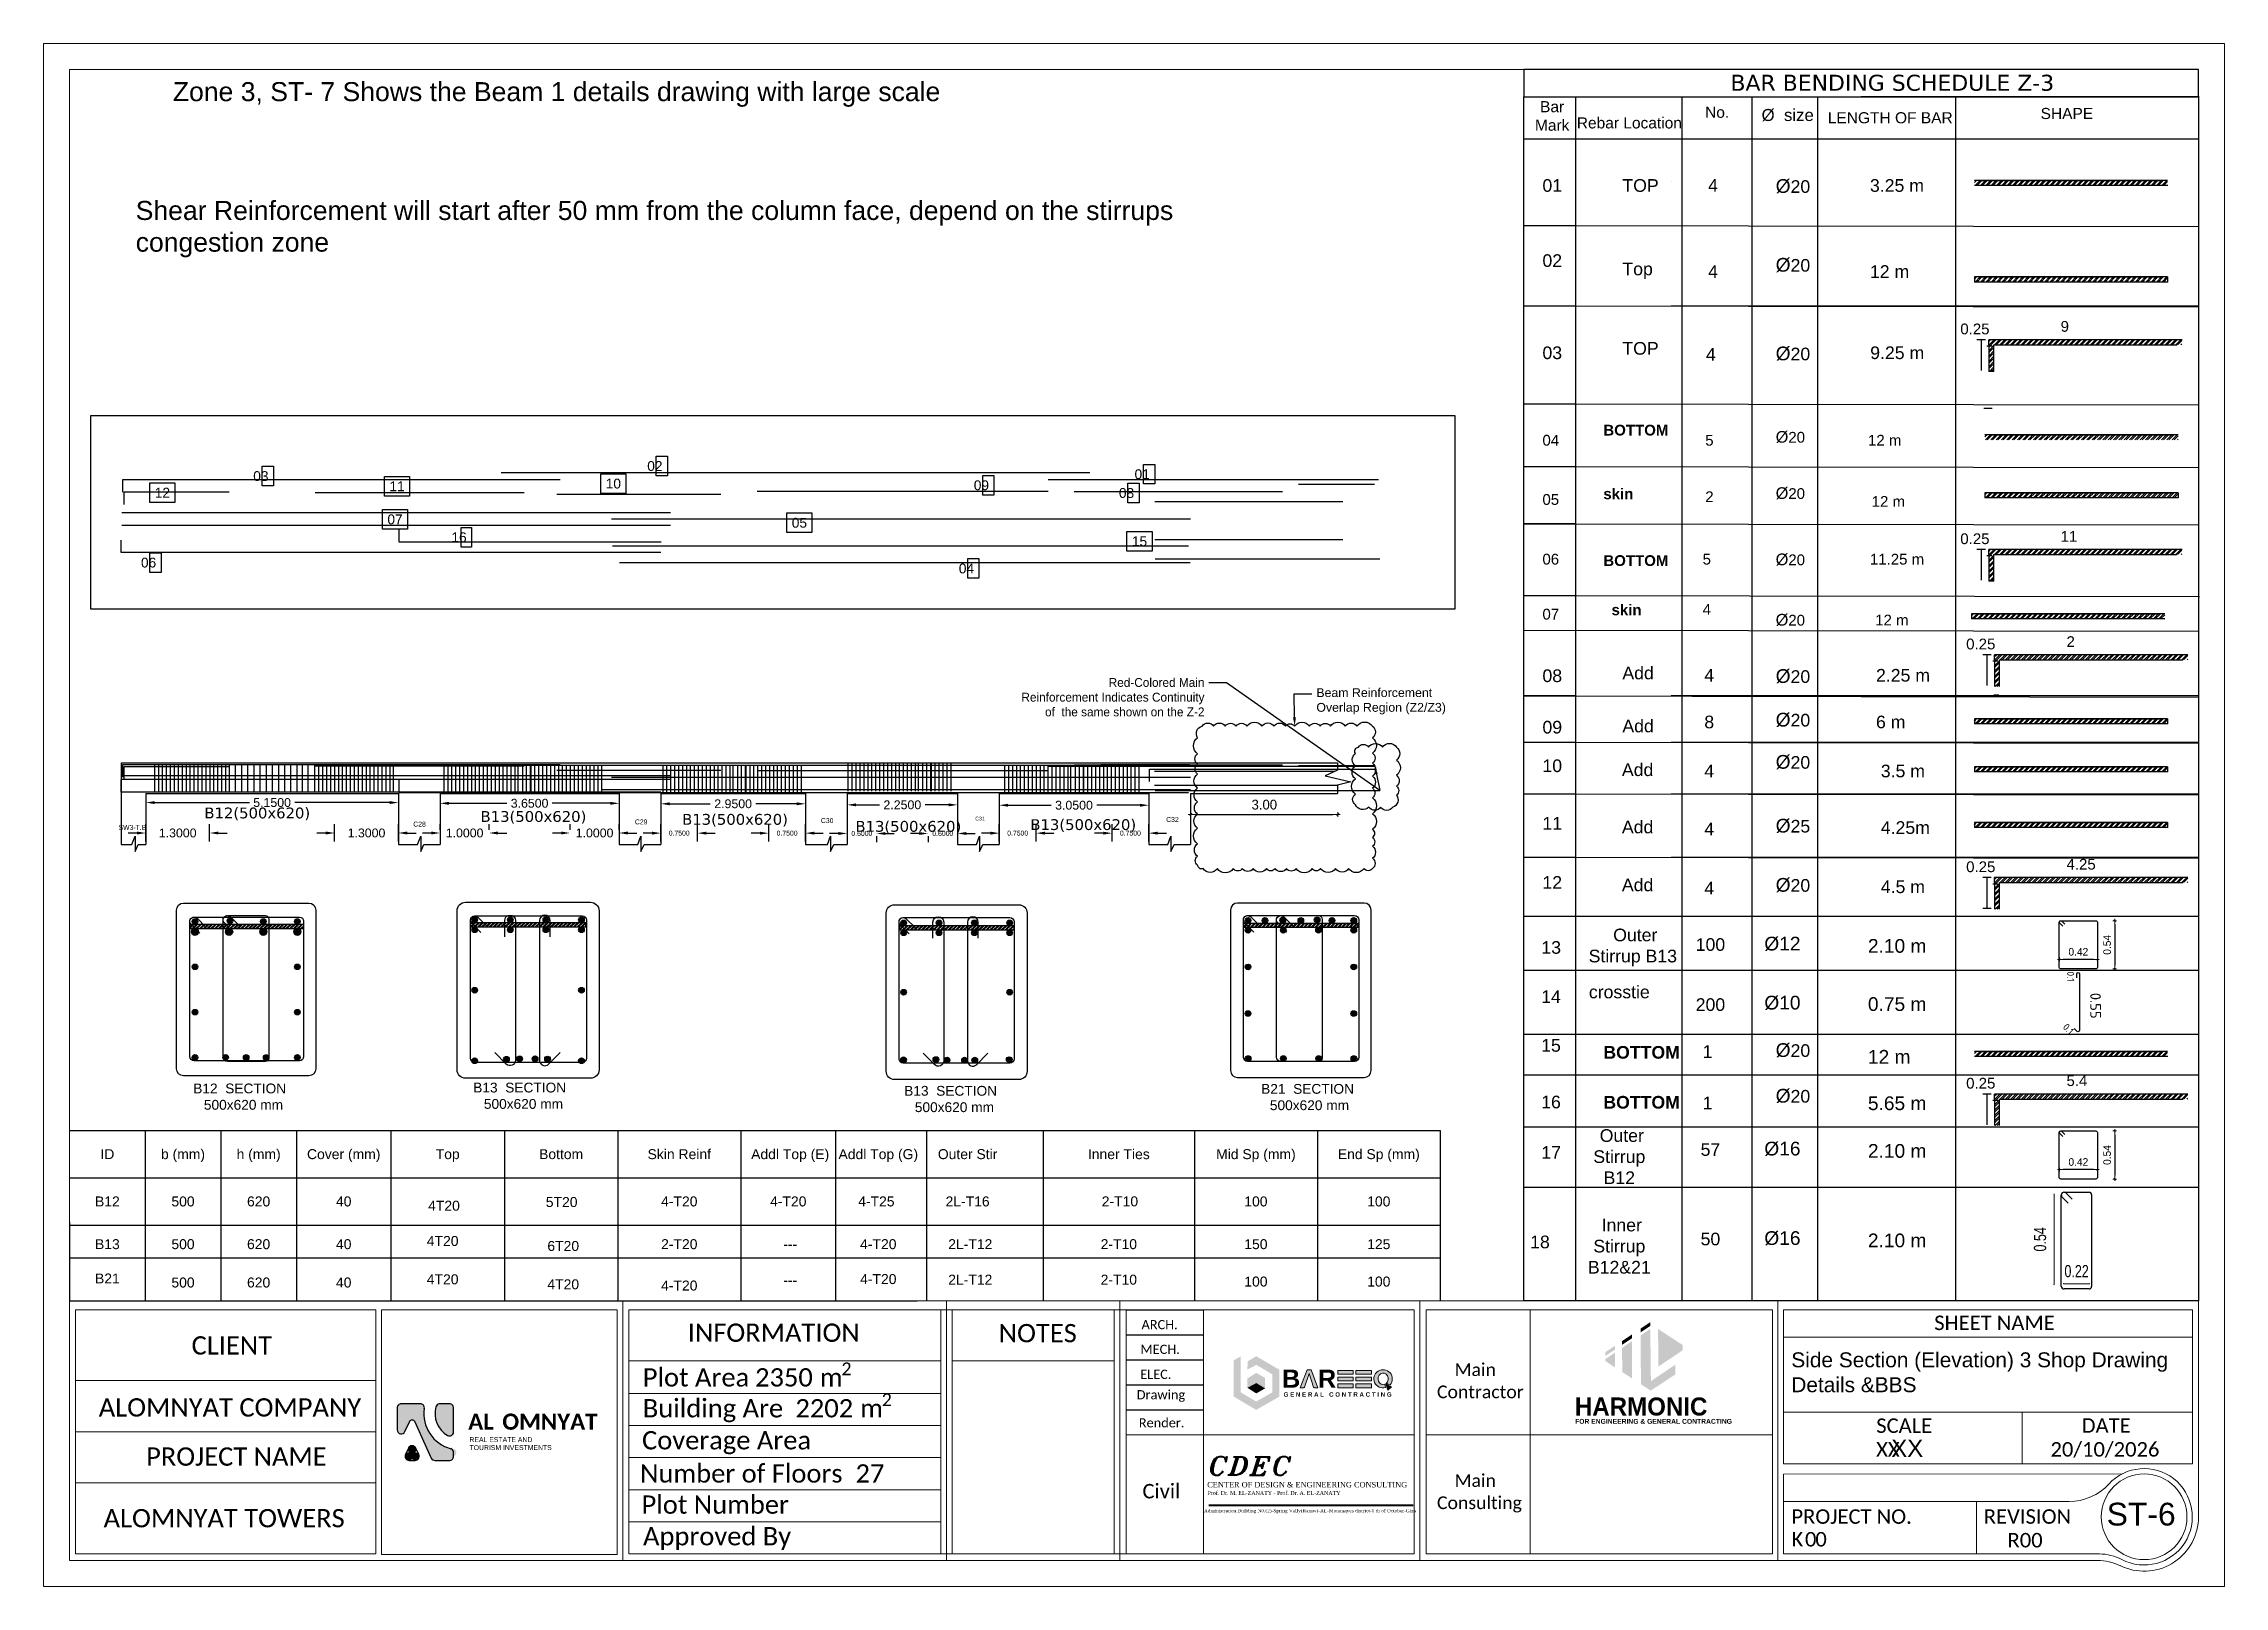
# Model space of a CAD drawing. Header units: inches. Extents: x 16 to 269, y 163 to 682.
# Drawn here: x 21.2 to 78.6, y 302.3 to 342.9 of the extents above; entities that cross this region are included whole.
import ezdxf
from ezdxf import colors
from ezdxf.entities.mleader import LeaderData, LeaderLine
from ezdxf.enums import TextEntityAlignment as Align
from ezdxf.math import Vec2, Vec3

# ---------------------------------------------------------------- set-up
doc = ezdxf.new("R2010")
doc.units = ezdxf.units.IN
doc.header["$MEASUREMENT"] = 0
doc.layers.get('Defpoints').update_dxf_attribs({"lineweight": 5})
for name, color, linetype in [('AutoRebar - BBS', 2, 'Continuous'), ('C', 7, 'Continuous'), ('CDEC-FRAMING-PLAN', 7, 'Continuous'), ('CDEC-TEXT-25-SCALE', 70, 'Continuous'), ('S-ADDREINF', 3, 'Continuous'), ('S-MAINBAR', 5, 'Continuous'), ('S-OUTLINE', 7, 'Continuous'), ('S-SKIN', 6, 'Continuous'), ('S-STIRRUP', 1, 'Continuous'), ('S-TEXT', 2, 'Continuous'), ('Text', 7, 'Continuous'), ('XREF-FRAME$0$XREF-TITLEBLOCK$0$text', 3, 'Continuous')]:
    doc.layers.add(name, color=color, linetype=linetype)
doc.layers.add('Dim', color=7, linetype='Continuous', lineweight=5)
doc.layers.add('Sheet_Borders', color=7, linetype='Continuous', lineweight=5)
doc.styles.add('Arch-Dim', font='swisscl.ttf')
doc.styles.add('Arial_1', font='arial.ttf', dxfattribs={"height": 0.45})
doc.styles.add('AutoRebar', font='isocpeur.ttf')
doc.styles.add('MtXpl_Verdana', font='verdana.ttf')
doc.styles.add('RA CALIBRI REGULAR', font='calibril.ttf')
doc.styles.get("Standard").update_dxf_attribs({"font": 'arial.ttf'})
doc.styles.add('XREF-AXIS$0$X-OPTA', font='x-opta1d.shx')
doc.styles.add('XREF-FRAME$0$XREF-TITLEBLOCK$0$CONCEPT1', font='times.ttf')
doc.styles.add('XREF-FRAME$0$XREF-TITLEBLOCK$0$HG', font='ITALICT.shx')
doc.dimstyles.get("Standard").update_dxf_attribs({"dimtxt": 0.18, "dimasz": 0.18, "dimexe": 0.18, "dimexo": 0.0625, "dimgap": 0.09, "dimtad": 0, "dimtih": 1, "dimtoh": 1, "dimdec": 4, "dimzin": 0, "dimdsep": 46, "dimtxsty": 'Standard', "dimcen": 0.09, "dimadec": 0, "dimazin": 0, "dimtfac": 1, "dimtdec": 4, "dimtofl": 0, "dimtmove": 0, "dimatfit": 3, "dimfxl": 1, "dimtolj": 1, "dimtzin": 0, "dimarcsym": 0})
doc.dimstyles.new('XREF-AXIS$0$DIM100 FINAL..2010', dxfattribs={"dimtxt": 0.2, "dimasz": 0.1, "dimexe": 100, "dimexo": 100, "dimgap": 0.1, "dimtad": 1, "dimzin": 1, "dimdsep": 46, "dimtxsty": 'XREF-AXIS$0$X-OPTA', "dimblk": 'XREF-AXIS$0$TIK', "dimcen": 0.01, "dimse1": 1, "dimse2": 1, "dimclrd": 256, "dimclre": 1, "dimclrt": 3, "dimazin": 0, "dimtfac": 1, "dimtix": 1, "dimtmove": 1, "dimatfit": 3, "dimfxl": 10, "dimfxlon": 1, "dimarcsym": 0})

msp = doc.modelspace()

# ---------------------------------------------------------------- texts
at = {"color": 7}
for s, height, p in [('ID', 0.26188, (22.8814, 313.6544)), ('b (mm)', 0.26188, (24.8705, 313.6544)), ('h (mm)', 0.26188, (26.8595, 313.6544)), ('Cover (mm)', 0.26188, (29.0972, 313.6544)), ('Top', 0.26188, (31.8321, 313.6544)), ('Bottom', 0.26188, (34.8156, 313.6544)), ('Skin Reinf', 0.26188, (37.9235, 313.6544)), ('Addl Top (E)', 0.261885, (40.8406, 313.6544)), ('Addl Top (G)', 0.261885, (43.1581, 313.6544)), ('Outer Stir', 0.26188, (45.5067, 313.6544)), ('Inner Ties', 0.26188, (49.4848, 313.6544)), ('Mid Sp (mm)', 0.261885, (53.0899, 313.6544)), ('End Sp (mm)', 0.261885, (56.3221, 313.6544)), ('B12', 0.26188, (22.8814, 312.4113)), ('500', 0.26188, (24.8705, 312.4113)), ('620', 0.26188, (26.8595, 312.4113)), ('40', 0.26188, (29.0972, 312.4113)), ('4-T20', 0.26188, (37.9235, 312.4113)), ('4-T20 ', 0.26188, (40.8406, 312.4113)), ('4-T25 ', 0.26188, (43.1581, 312.4113)), ('2L-T16', 0.26188, (45.5067, 312.4113)), ('2-T10', 0.26188, (49.5137, 312.4135)), ('100', 0.26188, (53.0899, 312.4113)), ('100', 0.26188, (56.3221, 312.4113)), ('B13', 0.26188, (22.8814, 311.2879)), ('500', 0.26188, (24.8705, 311.2879)), ('620', 0.26188, (26.8595, 311.2879)), ('40', 0.26188, (29.0972, 311.2879)), ('2-T20', 0.26188, (37.9235, 311.2879)), ('---', 0.26188, (40.8406, 311.2864)), ('4-T20', 0.26188, (43.1581, 311.2879)), ('2L-T12', 0.26188, (45.5773, 311.2879)), ('2-T10', 0.26188, (49.4848, 311.2879)), ('150', 0.26188, (53.0899, 311.2879)), ('125', 0.26188, (56.3221, 311.2879)), ('B21', 0.26188, (22.8814, 310.3852)), ('500', 0.26188, (24.8705, 310.2799)), ('620', 0.26188, (26.8595, 310.2799)), ('40', 0.26188, (29.0972, 310.2799)), ('4-T20', 0.26188, (37.9235, 310.1995)), ('---', 0.26188, (40.8406, 310.3411)), ('4-T20', 0.26188, (43.1581, 310.3701)), ('2L-T12', 0.26188, (45.5773, 310.3551)), ('2-T10', 0.26188, (49.4848, 310.3551)), ('100', 0.26188, (53.0899, 310.3048)), ('100', 0.26188, (56.3221, 310.3048))]:
    msp.add_text(s, height=height, dxfattribs=at).set_placement(p, align=Align.MIDDLE_CENTER)
at = {"insert": (23.626, 338.7154), "char_height": 0.5, "attachment_point": 1}
msp.add_mtext_dynamic_manual_height_columns('Shear Reinforcement will start after 50 mm from the column face, depend on the stirrups congestion zone', width=29.097037, gutter_width=0.0125, heights=[0], dxfattribs=at)
at = {"color": 7, "char_height": 0.26188, "width": 0.852322, "attachment_point": 1}
for s, insert in [('4T20', (31.3185, 312.4297)), ('5T20', (34.4132, 312.5265)), ('4T20', (31.283, 311.5032)), ('6T20', (34.4542, 311.3714)), ('4T20', (31.283, 310.4951)), ('4T20', (34.4542, 310.3633))]:
    msp.add_mtext(s, dxfattribs=dict(at, insert=insert))
at = {"insert": (67.1714, 308.4432), "char_height": 0.392806, "width": 10.27935, "attachment_point": 1}
msp.add_mtext('Side Section (Elevation) 3 Shop Drawing Details &BBS ', dxfattribs=at)
at = {"layer": 'AutoRebar - BBS', "color": 1, "lineweight": 30, "style": 'AutoRebar'}
for s, height, rotation, p in [('0.1', 0.18581, 270, (74.4269, 318.4606)), ('0.55', 0.27872, 270, (75.0352, 317.8967)), ('0.1', 0.18581, 315, (74.2969, 316.9785))]:
    msp.add_text(s, height=height, rotation=rotation, dxfattribs=at).set_placement(p)
at = {"layer": 'CDEC-FRAMING-PLAN', "color": 1, "insert": (65.5709, 342.0332), "char_height": 0.420504, "attachment_point": 1, "line_spacing_factor": 4, "style": 'MtXpl_Verdana'}
msp.add_mtext_dynamic_manual_height_columns('\\pxt17;BAR BENDING SCHEDULE Z-3 ', width=11.246051, gutter_width=0.1156, heights=[0], dxfattribs=at)
at = {"layer": 'Dim', "insert": (73.7153, 311.4145), "char_height": 0.2, "attachment_point": 5, "rotation": 90, "style": 'Arch-Dim'}
msp.add_mtext('\\A1;{\\H1.6x;0.54}', dxfattribs=at)
at = {"layer": 'Dim', "insert": (74.6761, 310.577), "char_height": 0.2, "attachment_point": 5, "style": 'Arch-Dim'}
msp.add_mtext('\\A1;{\\H1.6x;0.22}', dxfattribs=at)
at = {"layer": 'Sheet_Borders', "linetype": 'Continuous', "lineweight": 0, "style": 'RA CALIBRI REGULAR'}
msp.add_text('XX', height=0.3807, dxfattribs=at).set_placement((69.4045, 305.703))
at = {"layer": 'Text', "ltscale": 3}
msp.add_text('ST-6', height=0.59915, dxfattribs=at).set_placement((75.4673, 303.8902))
at = {"layer": 'Text', "attachment_point": 1}
for s, width, gutter_width, heights, insert, char_height in [('Zone 3, {\\C1;ST- 7 Shows the Beam 1 details drawing with large scale}', 24.511839, 0.0125, [0.6555], (24.6025, 341.8393), 0.5), ('\\pxqc; Outer Stirrup B13 ', 2.511411, 0.3568, [0], (61.7478, 319.5839), 0.332638), ('\\pxqc;13', 1.10784, 0.3568, [0], (60.3029, 319.2549), 0.33264), ('\\pxqc;100', 1.10784, 0.3568, [0], (64.491, 319.3322), 0.33264), ('{\\H1.08333x;Ø\\fArial|b0|i0|c178|p34;12}', 0.985197, 0.3568, [0.3406], (66.4624, 319.3702), 0.332638), ('{\\H1.08333x;2.10 m}', 3.072327, 0.3568, [0.3406], (69.187, 319.3093), 0.332638), ('\\pxqc;14', 1.10784, 0.3568, [0], (60.2976, 317.9609), 0.33264), ('\\pxqc;crosstie', 1.421296, 0.3568, [0], (61.9378, 318.085), 0.332638), ('{\\H1.08333x;Ø\\fArial|b0|i0|c178|p34;10}', 0.985197, 0.3568, [0.3406], (66.4624, 317.818), 0.332638), ('{\\H1.08333x;0.75 m}', 3.072327, 0.3568, [0.3406], (69.187, 317.7806), 0.332638), ('\\pxqc;200', 1.10784, 0.3568, [0], (64.491, 317.7526), 0.33264), ('\\pxqc;15', 1.10784, 0.3568, [0], (60.2976, 316.6802), 0.33264), ('{\\H1.08333x;12 m}', 3.072327, 0.3568, [0.3406], (69.187, 316.3932), 0.332638), ('\\pxqc;16', 1.10784, 0.3568, [0], (60.2976, 315.1918), 0.33264), ('{\\H1.08333x;5.65 m}', 3.072327, 0.3568, [0.3406], (69.187, 315.173), 0.332638), ('\\pxqc;17', 1.10784, 0.3568, [0], (60.3029, 313.8654), 0.33264), ('\\pxqc; Outer Stirrup B12 ', 1.421296, 0.3568, [0], (61.9378, 314.3098), 0.332638), ('\\pxqc;57', 1.10784, 0.3568, [0], (64.491, 313.9427), 0.33264), ('{\\H1.08333x;Ø16}', 0.985197, 0.3568, [0.3406], (66.4624, 313.9808), 0.332638), ('{\\H1.08333x;2.10 m}', 3.072327, 0.3568, [0.3406], (69.187, 313.9198), 0.332638), ('18', 1.10784, 0.3568, [0], (60.3029, 311.5126), 0.33264), ('\\pxqc; Inner\\PStirrup B12&21 ', 1.421296, 0.3568, [0], (61.9378, 311.957), 0.332638), ('\\pxqc;50', 1.10784, 0.3568, [0], (64.491, 311.5899), 0.33264), ('{\\H1.08333x;Ø16}', 0.985197, 0.3568, [0.3406], (66.4624, 311.628), 0.332638), ('{\\H1.08333x;2.10 m}', 3.072327, 0.3568, [0.3406], (69.187, 311.567), 0.332638)]:
    msp.add_mtext_dynamic_manual_height_columns(s, width=width, gutter_width=gutter_width, heights=heights, dxfattribs=dict(at, insert=insert, char_height=char_height))
at = {"layer": 'Text', "attachment_point": 1, "style": 'Arial_1'}
for s, width, insert, char_height in [('\\pxqc;Bar Mark', 1.10784, (60.3278, 341.3397), 0.291887), ('Rebar Location', 3.118209, (61.5299, 340.9143), 0.291887), ('No.', 1.846505, (64.9048, 341.1937), 0.29189), ('LENGTH OF BAR', 3.399959, (68.1325, 341.0485), 0.291887), ('SHAPE', 1.846505, (73.7292, 341.161), 0.29189)]:
    msp.add_mtext_dynamic_manual_height_columns(s, width=width, gutter_width=0.3568, heights=[0], dxfattribs=dict(at, insert=insert, char_height=char_height))
at = {"layer": 'Text', "insert": (66.3898, 341.1333), "char_height": 0.291887, "width": 1.722635, "attachment_point": 1, "style": 'Arial_1'}
msp.add_mtext('{\\H1.08333x;Ø  size }', dxfattribs=at)
at = {"layer": 'Text'}
for s, insert, char_height, width, attachment_point in [('01', (60.6263, 339.2884), 0.33264, 2.062084, 1), ('TOP', (62.729, 339.2884), 0.33264, 2.062084, 1), ('4', (64.9835, 339.2884), 0.3326, 2.062084, 1), ('{\\H1.08333x;Ø}20', (66.7608, 339.2884), 0.332638, 2.062084, 1), ('3.25 m', (69.2408, 339.2884), 0.33264, 2.062084, 1), ('02', (60.6263, 337.3131), 0.33264, 2.062084, 1), ('Top', (62.729, 337.0946), 0.33264, 2.062084, 1), ('4', (64.9835, 337.0259), 0.3326, 2.062084, 1), ('{\\H1.08333x;Ø}20', (66.7608, 337.2168), 0.332638, 2.062084, 1), ('12 m', (69.2408, 337.0256), 0.33264, 2.062084, 1), ('9', (74.256, 335.2725), 0.2828, 0.104154, 7), ('TOP', (62.729, 335.0065), 0.33264, 2.062084, 1), ('0.25', (71.6171, 335.2053), 0.28276, 0.104154, 7), ('03', (60.6263, 334.8904), 0.33264, 2.062084, 1), ('4', (64.9257, 334.8461), 0.3326, 2.062084, 1), ('{\\H1.08333x;Ø}20', (66.7608, 334.8862), 0.332638, 2.062084, 1), ('9.25 m', (69.2473, 334.8904), 0.33264, 2.062084, 1), ('{\\fArial|b1|i0|c178|p34;BOTTOM}', (62.228, 332.8311), 0.282758, 0.336413, 1), ('04', (60.6263, 332.5657), 0.28276, 0.171762, 1), ('5', (64.9081, 332.5657), 0.2828, 0.44548, 1), ('{\\H1.08333x;Ø}20', (66.7608, 332.6666), 0.282758, 0.842951, 1), ('12 m', (69.19, 332.5657), 0.28276, 1.364511, 1), ('05', (60.6263, 331.0076), 0.28276, 0.171762, 1), ('{\\fArial|b1|i0|c178|p34;skin}', (62.228, 331.1565), 0.282758, 0.336413, 1), ('2', (64.9081, 331.0793), 0.2828, 0.44548, 1), ('{\\H1.08333x;Ø}20', (66.7608, 331.1869), 0.282758, 0.842951, 1), ('12 m', (69.2855, 330.9566), 0.28276, 1.228995, 1), ('0.25', (71.6171, 329.6889), 0.28276, 0.104154, 7), ('11', (74.256, 329.7561), 0.28276, 0.104154, 7), ('06', (60.6263, 329.4387), 0.28276, 0.171762, 1), ('{\\fArial|b1|i0|c178|p34;BOTTOM}', (62.228, 329.4017), 0.282758, 0.336413, 1), ('5', (64.8397, 329.4387), 0.2828, 0.171762, 1), ('{\\H1.08333x;Ø}20', (66.7608, 329.4447), 0.282758, 0.842951, 1), ('11.25 m', (69.2394, 329.4387), 0.28276, 1.833143, 1), ('{\\fArial|b1|i0|c178|p34;skin}', (62.4431, 328.107), 0.282758, 0.336413, 1), ('4', (64.8397, 328.1187), 0.2828, 0.171762, 1), ('07', (60.6263, 327.993), 0.28276, 0.171762, 1), ('{\\H1.08333x;Ø}20', (66.7608, 327.8575), 0.282758, 0.842951, 1), ('12 m', (69.378, 327.8371), 0.28276, 1.024969, 1), ('0.25', (71.771, 326.9215), 0.28276, 0.104154, 7), ('2', (74.4099, 326.9886), 0.2828, 0.104154, 7), ('08', (60.6263, 326.3991), 0.33264, 2.062084, 1), ('Add', (62.729, 326.4711), 0.33264, 2.062084, 1), ('4', (64.8842, 326.4107), 0.3326, 2.062084, 1), ('{\\H1.08333x;Ø}20', (66.7608, 326.4051), 0.332638, 2.062084, 1), ('2.25 m', (69.3997, 326.4107), 0.33264, 2.062084, 1), ('{\\H1.08333x;Ø}20', (66.7608, 325.2583), 0.332638, 2.062084, 1), ('09', (60.6263, 325.0466), 0.33264, 2.062084, 1), ('Add', (62.729, 325.0778), 0.33264, 2.062084, 1), ('8', (64.8842, 325.1832), 0.3326, 2.062084, 1), ('6 m', (69.3997, 325.1832), 0.33264, 2.062084, 1), ('{\\H1.08333x;Ø}20', (66.7608, 324.1485), 0.332638, 2.062084, 1), ('10', (60.6263, 324.0323), 0.33264, 2.062084, 1), ('Add', (62.7167, 323.9278), 0.33264, 2.062084, 1), ('4', (64.8842, 323.8945), 0.3326, 2.062084, 1), ('3.5 m', (69.5259, 323.8945), 0.33264, 2.062084, 1), ('11', (60.6263, 322.5201), 0.33264, 2.062084, 1), ('Add', (62.7167, 322.4227), 0.33264, 2.062084, 1), ('4', (64.8842, 322.3705), 0.3326, 2.062084, 1), ('{\\H1.08333x;Ø}25', (66.7608, 322.4706), 0.332638, 2.062084, 1), ('4.25m', (69.5259, 322.4068), 0.33264, 2.062084, 1), ('0.25', (71.771, 321.0645), 0.28276, 0.104154, 7), ('4.25', (74.4099, 321.1316), 0.28276, 0.104154, 7), ('12', (60.6263, 320.964), 0.33264, 2.062084, 1), ('Add', (62.7167, 320.9005), 0.33264, 2.062084, 1), ('4', (64.8842, 320.8144), 0.3326, 2.062084, 1), ('{\\H1.08333x;Ø}20', (66.7608, 320.9145), 0.332638, 2.062084, 1), ('4.5 m', (69.5259, 320.8507), 0.33264, 2.062084, 1), ('{\\fArial|b1|i0|c178|p34;BOTTOM}', (62.228, 316.4974), 0.332638, 2.062084, 1), ('1', (64.8397, 316.5181), 0.3326, 2.062084, 1), ('{\\H1.08333x;Ø}20', (66.7608, 316.571), 0.332638, 2.062084, 1), ('0.25', (71.771, 315.3744), 0.28276, 0.104154, 7), ('5.4', (74.4099, 315.4415), 0.28276, 0.104154, 7), ('{\\fArial|b1|i0|c178|p34;BOTTOM}', (62.228, 315.1847), 0.332638, 2.062084, 1), ('1', (64.8397, 315.167), 0.3326, 2.062084, 1), ('{\\H1.08333x;Ø}20', (66.7608, 315.37), 0.332638, 2.062084, 1)]:
    msp.add_mtext(s, dxfattribs=dict(at, insert=insert, char_height=char_height, width=width, attachment_point=attachment_point))

# ---------------------------------------------------------------- blocks, each defined once
blk = doc.blocks.new('*D17')
at = {"layer": 'Defpoints', "color": 0, "transparency": 16777216}
for p in [(1872.545, 1109.676), (1877.695, 1109.676), (1877.695, 1109.488)]:
    blk.add_point(p, dxfattribs=at)
at = {"layer": 'Dim', "color": 0, "lineweight": -2, "transparency": 16777216}
for p, q in [((1872.545, 1109.614), (1872.545, 1109.308)), ((1872.725, 1109.488), (1874.656, 1109.488)), ((1877.515, 1109.488), (1875.583, 1109.488)), ((1877.695, 1109.614), (1877.695, 1109.308))]:
    blk.add_line(p, q, dxfattribs=at)
at = {"layer": 'Dim', "color": 0, "transparency": 16777216}
for points in [[(1872.725, 1109.518), (1872.725, 1109.458), (1872.545, 1109.488)], [(1877.515, 1109.518), (1877.515, 1109.458), (1877.695, 1109.488)]]:
    blk.add_solid(points, dxfattribs=at)
at = {"layer": 'Dim', "color": 0, "transparency": 16777216, "insert": (1875.12, 1109.488), "char_height": 0.18, "attachment_point": 5}
blk.add_mtext('\\A1;5.1500', dxfattribs=at)
blk = doc.blocks.new('*D13')
at = {"layer": 'Defpoints', "color": 0, "transparency": 16777216}
for p in [(1878.545, 1109.676), (1882.195, 1109.676), (1882.195, 1109.473)]:
    blk.add_point(p, dxfattribs=at)
at = {"layer": 'Dim', "color": 0, "lineweight": -2, "transparency": 16777216}
for p, q in [((1878.545, 1109.614), (1878.545, 1109.293)), ((1878.725, 1109.473), (1879.907, 1109.473)), ((1882.015, 1109.473), (1880.833, 1109.473)), ((1882.195, 1109.614), (1882.195, 1109.293))]:
    blk.add_line(p, q, dxfattribs=at)
at = {"layer": 'Dim', "color": 0, "transparency": 16777216}
for points in [[(1878.725, 1109.503), (1878.725, 1109.443), (1878.545, 1109.473)], [(1882.015, 1109.503), (1882.015, 1109.443), (1882.195, 1109.473)]]:
    blk.add_solid(points, dxfattribs=at)
at = {"layer": 'Dim', "color": 0, "transparency": 16777216, "insert": (1880.37, 1109.473), "char_height": 0.18, "attachment_point": 5}
blk.add_mtext('\\A1;3.6500', dxfattribs=at)
blk = doc.blocks.new('*D18')
at = {"layer": 'Defpoints', "color": 0, "transparency": 16777216}
for p in [(1883.045, 1109.676), (1885.995, 1109.676), (1885.995, 1109.463)]:
    blk.add_point(p, dxfattribs=at)
at = {"layer": 'Dim', "color": 0, "lineweight": -2, "transparency": 16777216}
for p, q in [((1883.045, 1109.614), (1883.045, 1109.283)), ((1883.225, 1109.463), (1884.055, 1109.463)), ((1885.815, 1109.463), (1884.985, 1109.463)), ((1885.995, 1109.614), (1885.995, 1109.283))]:
    blk.add_line(p, q, dxfattribs=at)
at = {"layer": 'Dim', "color": 0, "transparency": 16777216}
for points in [[(1883.225, 1109.493), (1883.225, 1109.433), (1883.045, 1109.463)], [(1885.815, 1109.493), (1885.815, 1109.433), (1885.995, 1109.463)]]:
    blk.add_solid(points, dxfattribs=at)
at = {"layer": 'Dim', "color": 0, "transparency": 16777216, "insert": (1884.52, 1109.463), "char_height": 0.18, "attachment_point": 5}
blk.add_mtext('\\A1;2.9500', dxfattribs=at)
blk = doc.blocks.new('*D14')
at = {"layer": 'Defpoints', "color": 0, "transparency": 16777216}
for p in [(1886.845, 1109.676), (1889.095, 1109.676), (1889.095, 1109.442)]:
    blk.add_point(p, dxfattribs=at)
at = {"layer": 'Dim', "color": 0, "lineweight": -2, "transparency": 16777216}
for p, q in [((1886.845, 1109.614), (1886.845, 1109.262)), ((1887.025, 1109.442), (1887.505, 1109.442)), ((1888.915, 1109.442), (1888.435, 1109.442)), ((1889.095, 1109.614), (1889.095, 1109.262))]:
    blk.add_line(p, q, dxfattribs=at)
at = {"layer": 'Dim', "color": 0, "transparency": 16777216}
for points in [[(1887.025, 1109.472), (1887.025, 1109.412), (1886.845, 1109.442)], [(1888.915, 1109.472), (1888.915, 1109.412), (1889.095, 1109.442)]]:
    blk.add_solid(points, dxfattribs=at)
at = {"layer": 'Dim', "color": 0, "transparency": 16777216, "insert": (1887.97, 1109.442), "char_height": 0.18, "attachment_point": 5}
blk.add_mtext('\\A1;2.2500', dxfattribs=at)
blk = doc.blocks.new('*D15')
at = {"layer": 'Defpoints', "color": 0, "transparency": 16777216}
for p in [(1889.945, 1109.676), (1892.995, 1109.676), (1892.995, 1109.434)]:
    blk.add_point(p, dxfattribs=at)
at = {"layer": 'Dim', "color": 0, "lineweight": -2, "transparency": 16777216}
for p, q in [((1889.945, 1109.614), (1889.945, 1109.254)), ((1890.125, 1109.434), (1891.007, 1109.434)), ((1892.815, 1109.434), (1891.933, 1109.434)), ((1892.995, 1109.614), (1892.995, 1109.254))]:
    blk.add_line(p, q, dxfattribs=at)
at = {"layer": 'Dim', "color": 0, "transparency": 16777216}
for points in [[(1890.125, 1109.464), (1890.125, 1109.404), (1889.945, 1109.434)], [(1892.815, 1109.464), (1892.815, 1109.404), (1892.995, 1109.434)]]:
    blk.add_solid(points, dxfattribs=at)
at = {"layer": 'Dim', "color": 0, "transparency": 16777216, "insert": (1891.47, 1109.434), "char_height": 0.18, "attachment_point": 5}
blk.add_mtext('\\A1;3.0500', dxfattribs=at)
blk = doc.blocks.new('XREF-AXIS$0$TIK')
for p, q in [((-1, 0), (0.5, 0)), ((0, 0.5), (0, -0.5))]:
    blk.add_line(p, q)
at = {"const_width": 0.15}
blk.add_lwpolyline([(0.25, 0.25), (-0.25, -0.25)], dxfattribs=at)
blk = doc.blocks.new('*D303')
at = {"layer": 'Defpoints', "color": 0, "transparency": 16777216}
for p in [(1893.85, 1109.422), (1896.85, 1109.422), (1896.85, 1109.245)]:
    blk.add_point(p, dxfattribs=at)
at = {"layer": 'Dim', "lineweight": -2, "transparency": 16777216}
blk.add_line((1893.95, 1109.245), (1896.75, 1109.245), dxfattribs=at)
at = {"layer": 'Dim', "lineweight": -2, "transparency": 16777216, "xscale": 0.1, "yscale": 0.1, "zscale": 0.1, "rotation": 180}
blk.add_blockref('XREF-AXIS$0$TIK', (1893.85, 1109.245), dxfattribs=at)
at = {"layer": 'Dim', "lineweight": -2, "transparency": 16777216, "xscale": 0.1, "yscale": 0.1, "zscale": 0.1}
blk.add_blockref('XREF-AXIS$0$TIK', (1896.85, 1109.245), dxfattribs=at)
at = {"layer": 'Dim', "color": 3, "transparency": 16777216, "insert": (1895.35, 1109.445), "char_height": 0.2, "attachment_point": 5, "style": 'XREF-AXIS$0$X-OPTA'}
blk.add_mtext('3.00', dxfattribs=at)
blk = doc.blocks.new('*D295')
at = {"layer": 'Defpoints', "color": 0, "transparency": 16777216}
for p in [(1872.545, 1108.633), (1873.845, 1108.868), (1873.845, 1108.633)]:
    blk.add_point(p, dxfattribs=at)
at = {"layer": 'Dim', "color": 0, "lineweight": -2, "transparency": 16777216}
for p, q in [((1872.545, 1108.695), (1872.545, 1109.048)), ((1873.845, 1108.695), (1873.845, 1109.048)), ((1872.365, 1108.868), (1872.185, 1108.868)), ((1874.025, 1108.868), (1874.205, 1108.868))]:
    blk.add_line(p, q, dxfattribs=at)
at = {"layer": 'Dim', "color": 0, "transparency": 16777216}
for points in [[(1872.365, 1108.898), (1872.365, 1108.838), (1872.545, 1108.868)], [(1874.025, 1108.898), (1874.025, 1108.838), (1873.845, 1108.868)]]:
    blk.add_solid(points, dxfattribs=at)
at = {"layer": 'Dim', "color": 0, "transparency": 16777216, "insert": (1873.195, 1108.868), "char_height": 0.18, "attachment_point": 5}
blk.add_mtext('\\A1;1.3000', dxfattribs=at)
blk = doc.blocks.new('*D304')
at = {"layer": 'Defpoints', "color": 0, "transparency": 16777216}
for p in [(1876.395, 1108.633), (1877.695, 1108.868), (1877.695, 1108.633)]:
    blk.add_point(p, dxfattribs=at)
at = {"layer": 'Dim', "color": 0, "lineweight": -2, "transparency": 16777216}
for p, q in [((1876.395, 1108.695), (1876.395, 1109.048)), ((1877.695, 1108.695), (1877.695, 1109.048)), ((1876.215, 1108.868), (1876.035, 1108.868)), ((1877.875, 1108.868), (1878.055, 1108.868))]:
    blk.add_line(p, q, dxfattribs=at)
at = {"layer": 'Dim', "color": 0, "transparency": 16777216}
for points in [[(1876.215, 1108.898), (1876.215, 1108.838), (1876.395, 1108.868)], [(1877.875, 1108.898), (1877.875, 1108.838), (1877.695, 1108.868)]]:
    blk.add_solid(points, dxfattribs=at)
at = {"layer": 'Dim', "color": 0, "transparency": 16777216, "insert": (1877.045, 1108.868), "char_height": 0.18, "attachment_point": 5}
blk.add_mtext('\\A1;1.3000', dxfattribs=at)
blk = doc.blocks.new('*D296')
at = {"layer": 'Defpoints', "color": 0, "transparency": 16777216}
for p in [(1878.545, 1108.868), (1879.545, 1108.868), (1879.545, 1108.868)]:
    blk.add_point(p, dxfattribs=at)
at = {"layer": 'Dim', "color": 0, "lineweight": -2, "transparency": 16777216}
for p, q in [((1878.545, 1108.93), (1878.545, 1109.048)), ((1879.545, 1108.93), (1879.545, 1109.048)), ((1878.365, 1108.868), (1878.185, 1108.868)), ((1879.725, 1108.868), (1879.905, 1108.868))]:
    blk.add_line(p, q, dxfattribs=at)
at = {"layer": 'Dim', "color": 0, "transparency": 16777216}
for points in [[(1878.365, 1108.898), (1878.365, 1108.838), (1878.545, 1108.868)], [(1879.725, 1108.898), (1879.725, 1108.838), (1879.545, 1108.868)]]:
    blk.add_solid(points, dxfattribs=at)
at = {"layer": 'Dim', "color": 0, "transparency": 16777216, "insert": (1879.045, 1108.868), "char_height": 0.18, "attachment_point": 5}
blk.add_mtext('\\A1;1.0000', dxfattribs=at)
blk = doc.blocks.new('*D298')
at = {"layer": 'Defpoints', "color": 0, "transparency": 16777216}
for p in [(1881.195, 1108.868), (1882.195, 1108.868), (1882.195, 1108.868)]:
    blk.add_point(p, dxfattribs=at)
at = {"layer": 'Dim', "color": 0, "lineweight": -2, "transparency": 16777216}
for p, q in [((1881.195, 1108.93), (1881.195, 1109.048)), ((1882.195, 1108.93), (1882.195, 1109.048)), ((1881.015, 1108.868), (1880.835, 1108.868)), ((1882.375, 1108.868), (1882.555, 1108.868))]:
    blk.add_line(p, q, dxfattribs=at)
at = {"layer": 'Dim', "color": 0, "transparency": 16777216}
for points in [[(1881.015, 1108.898), (1881.015, 1108.838), (1881.195, 1108.868)], [(1882.375, 1108.898), (1882.375, 1108.838), (1882.195, 1108.868)]]:
    blk.add_solid(points, dxfattribs=at)
at = {"layer": 'Dim', "color": 0, "transparency": 16777216, "insert": (1881.695, 1108.868), "char_height": 0.18, "attachment_point": 5}
blk.add_mtext('\\A1;1.0000', dxfattribs=at)
blk = doc.blocks.new('*D297')
at = {"layer": 'Defpoints', "color": 0, "transparency": 16777216}
for p in [(1883.045, 1108.633), (1883.795, 1108.865), (1883.795, 1108.633)]:
    blk.add_point(p, dxfattribs=at)
at = {"layer": 'Dim', "color": 0, "lineweight": -2, "transparency": 16777216}
for p, q in [((1883.045, 1108.695), (1883.045, 1109.045)), ((1883.795, 1108.695), (1883.795, 1109.045)), ((1882.865, 1108.865), (1882.685, 1108.865)), ((1883.975, 1108.865), (1884.155, 1108.865))]:
    blk.add_line(p, q, dxfattribs=at)
at = {"layer": 'Dim', "color": 0, "transparency": 16777216}
for points in [[(1882.865, 1108.895), (1882.865, 1108.835), (1883.045, 1108.865)], [(1883.975, 1108.895), (1883.975, 1108.835), (1883.795, 1108.865)]]:
    blk.add_solid(points, dxfattribs=at)
at = {"layer": 'Dim', "color": 0, "transparency": 16777216, "insert": (1883.42, 1108.865), "char_height": 0.1, "attachment_point": 5}
blk.add_mtext('\\A1;0.7500', dxfattribs=at)
blk = doc.blocks.new('*D299')
at = {"layer": 'Defpoints', "color": 0, "transparency": 16777216}
for p in [(1885.245, 1108.633), (1885.995, 1108.865), (1885.995, 1108.633)]:
    blk.add_point(p, dxfattribs=at)
at = {"layer": 'Dim', "color": 0, "lineweight": -2, "transparency": 16777216}
for p, q in [((1885.245, 1108.695), (1885.245, 1109.045)), ((1885.995, 1108.695), (1885.995, 1109.045)), ((1885.065, 1108.865), (1884.885, 1108.865)), ((1886.175, 1108.865), (1886.355, 1108.865))]:
    blk.add_line(p, q, dxfattribs=at)
at = {"layer": 'Dim', "color": 0, "transparency": 16777216}
for points in [[(1885.065, 1108.895), (1885.065, 1108.835), (1885.245, 1108.865)], [(1886.175, 1108.895), (1886.175, 1108.835), (1885.995, 1108.865)]]:
    blk.add_solid(points, dxfattribs=at)
at = {"layer": 'Dim', "color": 0, "transparency": 16777216, "insert": (1885.62, 1108.865), "char_height": 0.1, "attachment_point": 5}
blk.add_mtext('\\A1;0.7500', dxfattribs=at)
blk = doc.blocks.new('*D305')
at = {"layer": 'Defpoints', "color": 0, "transparency": 16777216}
for p in [(1886.845, 1108.865), (1887.445, 1108.865), (1887.445, 1108.858)]:
    blk.add_point(p, dxfattribs=at)
at = {"layer": 'Dim', "color": 0, "lineweight": -2, "transparency": 16777216}
for p, q in [((1886.665, 1108.858), (1886.485, 1108.858)), ((1886.845, 1108.803), (1886.845, 1108.678)), ((1887.445, 1108.803), (1887.445, 1108.678)), ((1887.625, 1108.858), (1887.805, 1108.858))]:
    blk.add_line(p, q, dxfattribs=at)
at = {"layer": 'Dim', "color": 0, "transparency": 16777216}
for points in [[(1886.665, 1108.888), (1886.665, 1108.828), (1886.845, 1108.858)], [(1887.625, 1108.888), (1887.625, 1108.828), (1887.445, 1108.858)]]:
    blk.add_solid(points, dxfattribs=at)
at = {"layer": 'Dim', "color": 0, "transparency": 16777216, "insert": (1887.145, 1108.858), "char_height": 0.1, "attachment_point": 5}
blk.add_mtext('\\A1;0.6000', dxfattribs=at)
blk = doc.blocks.new('*D300')
at = {"layer": 'Defpoints', "color": 0, "transparency": 16777216}
for p in [(1888.495, 1108.865), (1889.095, 1108.865), (1889.095, 1108.858)]:
    blk.add_point(p, dxfattribs=at)
at = {"layer": 'Dim', "color": 0, "lineweight": -2, "transparency": 16777216}
for p, q in [((1888.315, 1108.858), (1888.135, 1108.858)), ((1888.495, 1108.803), (1888.495, 1108.678)), ((1889.095, 1108.803), (1889.095, 1108.678)), ((1889.275, 1108.858), (1889.455, 1108.858))]:
    blk.add_line(p, q, dxfattribs=at)
at = {"layer": 'Dim', "color": 0, "transparency": 16777216}
for points in [[(1888.315, 1108.888), (1888.315, 1108.828), (1888.495, 1108.858)], [(1889.275, 1108.888), (1889.275, 1108.828), (1889.095, 1108.858)]]:
    blk.add_solid(points, dxfattribs=at)
at = {"layer": 'Dim', "color": 0, "transparency": 16777216, "insert": (1888.795, 1108.858), "char_height": 0.1, "attachment_point": 5}
blk.add_mtext('\\A1;0.6000', dxfattribs=at)
blk = doc.blocks.new('*D301')
at = {"layer": 'Defpoints', "color": 0, "transparency": 16777216}
for p in [(1892.245, 1108.633), (1892.995, 1108.865), (1892.995, 1108.633)]:
    blk.add_point(p, dxfattribs=at)
at = {"layer": 'Dim', "color": 0, "lineweight": -2, "transparency": 16777216}
for p, q in [((1892.245, 1108.695), (1892.245, 1109.045)), ((1892.995, 1108.695), (1892.995, 1109.045)), ((1892.065, 1108.865), (1891.885, 1108.865)), ((1893.175, 1108.865), (1893.355, 1108.865))]:
    blk.add_line(p, q, dxfattribs=at)
at = {"layer": 'Dim', "color": 0, "transparency": 16777216}
for points in [[(1892.065, 1108.895), (1892.065, 1108.835), (1892.245, 1108.865)], [(1893.175, 1108.895), (1893.175, 1108.835), (1892.995, 1108.865)]]:
    blk.add_solid(points, dxfattribs=at)
at = {"layer": 'Dim', "color": 0, "transparency": 16777216, "insert": (1892.62, 1108.865), "char_height": 0.1, "attachment_point": 5}
blk.add_mtext('\\A1;0.7500', dxfattribs=at)
blk = doc.blocks.new('*D302')
at = {"layer": 'Defpoints', "color": 0, "transparency": 16777216}
for p in [(1889.947, 1108.633), (1890.697, 1108.865), (1890.697, 1108.633)]:
    blk.add_point(p, dxfattribs=at)
at = {"layer": 'Dim', "color": 0, "lineweight": -2, "transparency": 16777216}
for p, q in [((1889.947, 1108.695), (1889.947, 1109.045)), ((1890.697, 1108.695), (1890.697, 1109.045)), ((1889.767, 1108.865), (1889.587, 1108.865)), ((1890.877, 1108.865), (1891.057, 1108.865))]:
    blk.add_line(p, q, dxfattribs=at)
at = {"layer": 'Dim', "color": 0, "transparency": 16777216}
for points in [[(1889.767, 1108.895), (1889.767, 1108.835), (1889.947, 1108.865)], [(1890.877, 1108.895), (1890.877, 1108.835), (1890.697, 1108.865)]]:
    blk.add_solid(points, dxfattribs=at)
at = {"layer": 'Dim', "color": 0, "transparency": 16777216, "insert": (1890.322, 1108.865), "char_height": 0.1, "attachment_point": 5}
blk.add_mtext('\\A1;0.7500', dxfattribs=at)
blk = doc.blocks.new('A$Cd8bbae89')
at = {"true_color": 0x319dd3}
h = blk.add_hatch(color=142, dxfattribs=at)
h.dxf.hatch_style = 1
h.paths.add_polyline_path([(0.94, 5.22), (0, 4.67), (0, 0), (0.94, 0.53)])
h.paths.add_polyline_path([(2.97, 3.07), (1.82, 2.35), (1.82, 1.12), (2.97, 1.74)])
h.paths.add_polyline_path([(2.98, 5.23), (1.83, 4.57), (1.82, 3.51), (2.98, 4.11)])
at = {"true_color": 0x2a3383}
h = blk.add_hatch(color=177, dxfattribs=at)
h.dxf.hatch_style = 1
h.paths.add_polyline_path([(3, 5.22), (2.98, 5.22), (2.98, 4.11), (5.04, 2.89), (5.04, 0.52), (5.98, -0.03), (5.98, 3.47)])
h.paths.add_polyline_path([(4.12, 2.41), (2.97, 3.07), (2.97, 1.74), (4.12, 1.05)])
at = {"true_color": 0x319dd3}
h = blk.add_hatch(color=142, dxfattribs=at)
h.dxf.hatch_style = 1
h.paths.add_polyline_path([(8.67, 1.14), (9.13, 1.14, 0.319925), (9.24, 1.22), (9.85, 2.99), (10.44, 1.22, 0.322497), (10.56, 1.14), (11.01, 1.14), (10.13, 3.48), (9.58, 3.48)])
h.paths.add_polyline_path([(13.58, 3.39), (13.58, 2.9), (15.61, 2.9), (15.61, 3.39)])
h.paths.add_polyline_path([(13.58, 2.51), (13.58, 2.02), (15.61, 2.02), (15.61, 2.51)])
h.paths.add_polyline_path([(15.61, 1.14), (15.61, 1.63), (13.58, 1.63), (13.58, 1.14)])
h.paths.add_polyline_path([(15.94, 3.39), (15.94, 2.9), (17.97, 2.9), (17.97, 3.39)])
h.paths.add_polyline_path([(17.97, 2.02), (17.97, 2.51), (15.94, 2.51), (15.94, 2.02)])
h.paths.add_polyline_path([(17.97, 1.14), (17.97, 1.63), (15.94, 1.63), (15.94, 1.14)])
edge = h.paths.add_edge_path()
edge.add_ellipse((19.49, 2.29), major_axis=(-1.21, 0), ratio=0.972651, start_angle=138.7624, end_angle=466.2921)
edge.add_line((19.83, 1.16), (19.73, 1.59))
edge.add_ellipse((19.5, 2.29), major_axis=(0, 0.744), ratio=0.892628, start_angle=218.0399, end_angle=560.2223, ccw=False)
edge.add_line((19.91, 1.71), (20.4, 1.51))
at = {"true_color": 0x288cbd}
h = blk.add_hatch(color=142, dxfattribs=at)
h.dxf.hatch_style = 1
h.paths.add_polyline_path([(5.98, -0.03), (5.04, 0.52), (2.96, -0.67), (0.94, 0.53), (0, 0), (2.95, -1.76), (2.95, -1.76)])
h = blk.add_hatch(color=142, dxfattribs=at)
h.dxf.hatch_style = 1
h.paths.add_polyline_path([(4.12, 1.05), (2.97, 1.74), (1.82, 1.12), (2.97, 0.39)])
at = {"true_color": 0x2a3383}
h = blk.add_hatch(color=177, dxfattribs=at)
h.dxf.hatch_style = 1
h.paths.add_polyline_path([(20.1, 0.81), (20.58, 1.24), (19.85, 1.62)])
at = {"color": 142, "true_color": 0x319dd3}
blk.add_lwpolyline([(8.67, 1.14), (9.58, 3.48), (10.13, 3.48), (11.01, 1.14), (10.56, 1.14, -0.322497), (10.44, 1.22), (9.85, 2.99), (9.24, 1.22, -0.319925), (9.13, 1.14), (8.67, 1.14)], format="xyb", dxfattribs=at)
for points in [[(13.58, 3.39), (15.61, 3.39), (15.61, 2.9), (13.58, 2.9)], [(15.94, 3.39), (17.97, 3.39), (17.97, 2.9), (15.94, 2.9)], [(13.58, 2.51), (15.61, 2.51), (15.61, 2.02), (13.58, 2.02)], [(13.58, 1.63), (15.61, 1.63), (15.61, 1.14), (13.58, 1.14)], [(15.94, 2.51), (17.97, 2.51), (17.97, 2.02), (15.94, 2.02)], [(15.94, 1.63), (17.97, 1.63), (17.97, 1.14), (15.94, 1.14)]]:
    blk.add_lwpolyline(points, close=True, dxfattribs=at)
at = {"color": 143, "true_color": 0x42aad7}
for points in [[(19.73, 1.59), (19.83, 1.16)], [(19.91, 1.71), (20.4, 1.51)]]:
    blk.add_lwpolyline(points, dxfattribs=at)
at = {"color": 177, "true_color": 0x2a3383}
blk.add_lwpolyline([(19.85, 1.62), (20.58, 1.24), (20.1, 0.81), (19.85, 1.62)], dxfattribs=at)
at = {"color": 142, "true_color": 0x319dd3}
for centre, major_axis, ratio, start_param, end_param in [((19.49, 2.29), (-1.21, 0), 0.972651, 2.421862, 8.138333), ((19.5, 2.29), (0, 0.744), 0.892628, 3.805515, 9.777723)]:
    blk.add_ellipse(centre, major_axis=major_axis, ratio=ratio, start_param=start_param, end_param=end_param, dxfattribs=at)
at = {"attachment_point": 1}
for s, width, gutter_width, insert, char_height in [('{\\fArial|b1|i0|c0|p34;\\C142;\\c13868337;B} ', 2.3485, 11.74, (6.33, 3.49), 2.3485), ('\\pxsm2;{\\fArial|b1|i0|c0|p34;\\C177;\\c8598314;G E N E R A L   C O N T R A C T I N G}', 15.8741, 2.87, (6.53, 0.54), 0.5743)]:
    blk.add_mtext_dynamic_manual_height_columns(s, width=width, gutter_width=gutter_width, heights=[0], dxfattribs=dict(at, insert=insert, char_height=char_height))
at = {"color": 143, "true_color": 0x42aad7, "insert": (11.01, 3.49), "char_height": 2.3485, "attachment_point": 1}
blk.add_mtext_dynamic_manual_height_columns('{\\fArial|b1|i0|c0|p34;\\C142;\\c13868337;R} ', width=2.3485, gutter_width=11.74, heights=[0], dxfattribs=at)
blk = doc.blocks.new('sheet')
h = blk.add_hatch(color=154)
h.dxf.hatch_style = 1
h.paths.add_polyline_path([(-384.709, 42.281), (-384.71, 42.383), (-384.977, 42.204), (-384.976, 42.102)])
h = blk.add_hatch(color=154)
h.dxf.hatch_style = 1
h.paths.add_polyline_path([(-384.713, 42.195), (-384.976, 42.019), (-384.967, 40.692), (-384.699, 40.518), (-384.03, 40.958), (-384.03, 41.224), (-384.696, 40.775)])
h.paths.add_polyline_path([(-384.502, 42.197), (-384.489, 41.175), (-383.827, 41.618), (-383.827, 41.756)])
at = {"true_color": 0x636466}
h = blk.add_hatch(color=251, dxfattribs=at)
h.dxf.hatch_style = 1
h.paths.add_polyline_path([(-385.674, 41.634), (-385.675, 41.738), (-385.936, 41.563), (-385.936, 41.459)])
h.paths.add_polyline_path([(-385.673, 41.552), (-385.936, 41.376), (-385.936, 41.321), (-385.67, 41.148)])
h.paths.add_polyline_path([(-385.213, 41.86), (-385.481, 41.68), (-385.476, 41.022), (-385.211, 40.85)])
h = blk.add_hatch(color=251, dxfattribs=at)
h.dxf.hatch_style = 1
h.paths.add_polyline_path([(-385.213, 41.943), (-385.213, 42.046), (-385.483, 41.866), (-385.482, 41.763)])
at = {"true_color": 0x293189}
h = blk.add_hatch(color=177, dxfattribs=at)
h.dxf.hatch_style = 1
h.paths.add_polyline_path([(-418.734, 40.158, 0.414214), (-418.845, 40.046), (-418.845, 39.448, 0.802913), (-418.633, 39.401), (-418.502, 39.683, -0.639253), (-418.375, 39.682), (-417.915, 38.681, 0.29294), (-417.813, 38.616), (-417.42, 38.616, 0.414214), (-417.308, 38.728, 0.553295), (-417.269, 38.913, -0.417813), (-418.106, 40.034, 0.459795), (-418.218, 40.158)])
at = {"true_color": 0x4554a5}
h = blk.add_hatch(color=175, dxfattribs=at)
h.dxf.hatch_style = 1
h.paths.add_polyline_path([(-417.472, 39.295, 0.584571), (-417.308, 39.402), (-417.308, 40.046, 0.414214), (-417.42, 40.158), (-417.702, 40.158, 0.291504), (-417.79, 40.082, 0.342448)])
at = {"true_color": 0x000000}
h = blk.add_hatch(color=18, dxfattribs=at)
h.dxf.hatch_style = 1
h.paths.add_polyline_path([(-418.439, 38.651, 1.441321), (-418.347, 38.839, 1.901432), (-418.531, 38.839, 1.434024)])
at = {"color": 177, "true_color": 0x293189}
blk.add_lwpolyline([(-418.213, 40.158), (-418.734, 40.158, 0.414214), (-418.845, 40.046), (-418.845, 39.448, 0.802913), (-418.633, 39.401), (-418.502, 39.683, -0.639253), (-418.375, 39.682), (-417.915, 38.681, 0.29294), (-417.813, 38.616), (-417.42, 38.616, 0.414214), (-417.308, 38.728), (-417.308, 38.848)], format="xyb", dxfattribs=at)
at = {"color": 175, "true_color": 0x4554a5}
blk.add_lwpolyline([(-417.308, 39.387), (-417.308, 40.046, 0.414214), (-417.42, 40.158), (-417.702, 40.158)], format="xyb", dxfattribs=at)
blk.add_lwpolyline([(-418.257, 38.775), (-418.338, 38.949, 0.63847), (-418.541, 38.949), (-418.621, 38.774, 0.547105), (-418.519, 38.616), (-418.358, 38.616, 0.548839)], format="xyb", close=True)
at = {"color": 177, "true_color": 0x293189}
for centre, radius, start, end in [((-418.215, 40.048), 0.11, 350.42574, 91.37956), ((-417.134, 39.886), 0.983, 171.6397, 255.08064), ((-417.417, 38.83), 0.111, 9.43583, 74.11712)]:
    blk.add_arc(centre, radius, start, end, dxfattribs=at)
at = {"color": 175, "true_color": 0x4554a5}
for centre, radius, start, end in [((-417.123, 39.894), 0.693, 164.60757, 239.81748), ((-417.686, 40.051), 0.108, 98.1031, 165.7009), ((-417.42, 39.394), 0.112, 242.4829, 356.27975)]:
    blk.add_arc(centre, radius, start, end, dxfattribs=at)
at = {"layer": 'CDEC-FRAMING-PLAN'}
for p, q in [((-398.989, 42.72), (-397.047, 42.721)), ((-398.989, 42.719), (-396.884, 42.72)), ((-398.989, 42.037), (-396.883, 42.038)), ((-398.989, 42.037), (-396.883, 42.038)), ((-398.988, 41.355), (-396.883, 41.356)), ((-398.988, 40.673), (-396.883, 40.674)), ((-398.987, 39.991), (-396.882, 39.992))]:
    blk.add_line(p, q, dxfattribs=at)
at = {"layer": 'Sheet_Borders', "linetype": 'Continuous', "lineweight": 0}
for p, q in [((-428.475, 35.187), (-428.475, 77.192)), ((-428.475, 77.192), (-369.075, 77.192)), ((-428.475, 35.187), (-428.475, 77.192)), ((-428.475, 77.192), (-369.075, 77.192)), ((-369.075, 77.192), (-369.075, 35.187)), ((-369.075, 77.192), (-369.075, 35.187)), ((-369.075, 77.192), (-369.075, 35.187)), ((-427.768, 35.894), (-427.768, 76.484)), ((-427.768, 76.484), (-369.782, 76.484)), ((-369.782, 76.484), (-427.768, 76.484)), ((-427.768, 76.484), (-427.768, 35.894)), ((-369.782, 76.484), (-369.782, 36.993)), ((-427.768, 42.966), (-427.768, 42.966)), ((-427.768, 42.966), (-369.782, 42.966)), ((-412.694, 42.966), (-412.694, 35.894)), ((-403.882, 42.966), (-403.882, 35.894)), ((-399.161, 42.966), (-399.161, 35.894)), ((-390.991, 42.966), (-390.991, 35.894)), ((-381.234, 42.966), (-381.234, 35.894)), ((-419.424, 42.721), (-427.606, 42.721)), ((-427.606, 36.07), (-427.606, 42.721)), ((-419.424, 36.07), (-419.424, 42.721)), ((-419.268, 42.721), (-412.85, 42.721)), ((-419.268, 36.051), (-419.268, 42.721)), ((-412.85, 42.721), (-412.85, 36.051)), ((-412.537, 42.719), (-401.369, 42.719)), ((-412.537, 36.069), (-412.537, 42.719)), ((-404.039, 42.719), (-404.039, 36.069)), ((-403.726, 42.721), (-403.726, 36.07)), ((-391.141, 42.721), (-401.369, 42.719)), ((-399.311, 36.07), (-399.311, 42.721)), ((-398.989, 36.07), (-398.989, 42.721)), ((-396.884, 42.721), (-396.884, 36.07)), ((-391.141, 36.07), (-391.141, 42.721)), ((-381.385, 42.721), (-390.819, 42.721)), ((-390.819, 36.07), (-390.819, 42.721)), ((-387.98, 42.721), (-387.98, 36.07)), ((-381.385, 36.07), (-381.385, 42.721)), ((-381.084, 38.526), (-381.084, 42.721)), ((-381.084, 42.721), (-369.948, 42.721)), ((-369.948, 42.721), (-369.948, 38.526)), ((-381.084, 41.972), (-369.948, 41.972)), ((-412.537, 41.327), (-404.039, 41.327)), ((-403.726, 41.328), (-399.311, 41.328)), ((-419.424, 40.796), (-427.606, 40.796)), ((-412.537, 40.441), (-404.039, 40.441)), ((-381.084, 39.933), (-369.948, 39.933)), ((-374.579, 38.526), (-374.579, 39.933)), ((-419.424, 39.395), (-427.606, 39.395)), ((-412.537, 39.566), (-404.039, 39.566)), ((-391.141, 39.314), (-398.989, 39.314)), ((-388.438, 39.314), (-390.819, 39.314)), ((-388.438, 39.314), (-381.385, 39.314)), ((-412.537, 38.692), (-404.039, 38.692)), ((-381.084, 38.526), (-369.948, 38.526)), ((-381.083, 38.238), (-371.864, 38.247)), ((-381.083, 38.238), (-381.081, 36.07)), ((-427.606, 38.003), (-419.424, 38.003)), ((-412.537, 37.817), (-404.039, 37.817)), ((-381.083, 37.498), (-373.3, 37.498)), ((-375.826, 37.498), (-375.826, 36.066)), ((-412.537, 36.943), (-404.039, 36.943)), ((-372.533, 35.894), (-427.768, 35.894)), ((-427.606, 36.07), (-419.424, 36.07)), ((-412.85, 36.051), (-419.268, 36.051)), ((-412.537, 36.069), (-401.369, 36.069)), ((-391.141, 36.07), (-401.369, 36.069)), ((-390.819, 36.07), (-381.407, 36.07)), ((-390.819, 36.07), (-381.385, 36.07)), ((-381.081, 36.07), (-372.48, 36.07))]:
    blk.add_line(p, q, dxfattribs=at)
blk.add_lwpolyline([(-369.075, 35.187), (-428.475, 35.187)], close=True, dxfattribs=at)
blk.add_circle((-371.261, 37.082), 1.166, dxfattribs=at)
for centre, radius, start, end in [((-371.261, 37.082), 1.312, 242.34213, 137.42425), ((-373.3, 38.955), 1.457, 270, 317.42425), ((-371.261, 37.082), 1.481, 243.95311, 356.57566), ((-372.533, 34.48), 1.414, 63.95311, 90), ((-372.479, 34.758), 1.312, 62.34213, 90.06302)]:
    blk.add_arc(centre, radius, start, end, dxfattribs=at)
at = {"layer": 'XREF-FRAME$0$XREF-TITLEBLOCK$0$text', "color": 8}
for p, q in [((-396.738, 37.411), (-391.167, 37.411)), ((-396.738, 37.387), (-391.167, 37.387))]:
    blk.add_line(p, q, dxfattribs=at)
at = {"layer": 'Sheet_Borders', "xscale": 0.2089906934372016, "yscale": 0.2089906934372016, "zscale": 0.2089906934372016}
blk.add_blockref('A$Cd8bbae89', (-396.065, 40.359), dxfattribs=at)
at = {"attachment_point": 1}
for s, width, gutter_width, insert, char_height in [('{\\fCandara|b1|i0|c0|p34;\\C256;\\c0;AL} ', 0.43904, 2.195, (-416.91, 39.892), 0.43904), ('{\\fCandara|b1|i0|c0|p34;\\C256;\\c0;OMNYAT}', 2.78249, 2.195, (-415.981, 39.892), 0.43904), ('{\\fTraditional Arabic|b1|i0|c0|p18;\\C156;HARMONIC}', 0.04433, 2.454, (-386.767, 40.33), 0.49089), ('{\\fArabic Typesetting|b1|i0|c0|p66;\\C156;FOR ENGINEERING & GENERAL CONTRACTING}', 5.03257, 0.666, (-386.761, 39.747), 0.13322)]:
    blk.add_mtext_dynamic_manual_height_columns(s, width=width, gutter_width=gutter_width, heights=[0], dxfattribs=dict(at, insert=insert, char_height=char_height))
at = {"insert": (-416.876, 39.25), "char_height": 0.13365, "attachment_point": 1, "style": 'Arial_1'}
blk.add_mtext_dynamic_manual_height_columns('\\pxsm1;{\\C256;\\c0;REAL ESTATE AND}', width=2.81151, gutter_width=0.686, heights=[0.417], dxfattribs=at)
at = {"insert": (-416.875, 39.033), "char_height": 0.13365, "width": 2.81151, "attachment_point": 1, "style": 'Arial_1'}
blk.add_mtext('TOURISM INVESTMENTS', dxfattribs=at)
at = {"layer": 'Sheet_Borders', "linetype": 'Continuous', "lineweight": 0, "style": 'RA CALIBRI REGULAR'}
for s, height, p in [('INFORMATION', 0.49749, (-410.931, 41.846)), ('NOTES', 0.4975, (-402.46, 41.833)), ('ARCH.', 0.25, (-398.57, 42.189)), ('SHEET NAME', 0.3943, (-376.978, 42.165)), ('CLIENT', 0.4975, (-424.445, 41.499)), ('MECH.', 0.25, (-398.6, 41.517)), ('ELEC.', 0.25, (-398.606, 40.836)), ('Main ', 0.3456, (-390.042, 40.915)), ('Drawing', 0.25, (-398.7, 40.28)), ('  Contractor', 0.34558, (-390.766, 40.31)), ('ALOMNYAT COMPANY', 0.49749, (-426.974, 39.811)), ('Coverage Area', 0.49749, (-412.174, 38.917)), ('Render.', 0.25, (-398.644, 39.516)), ('SCALE', 0.3943, (-378.558, 39.365)), ('DATE', 0.3943, (-372.962, 39.369)), ('PROJECT NAME', 0.49749, (-425.683, 38.473)), ('20/10/2026', 0.3943, (-373.812, 38.721)), ('Main ', 0.3456, (-390.042, 37.896)), ('Plot Number', 0.49749, (-412.188, 37.165)), ('Civil', 0.3943, (-398.544, 37.582)), ('  Consulting', 0.34558, (-390.766, 37.291)), ('ALOMNYAT TOWERS', 0.49749, (-426.842, 36.795)), ('Approved By', 0.49749, (-412.149, 36.304)), ('PROJECT NO.', 0.39425, (-380.868, 36.891)), ('REVISION', 0.3943, (-375.628, 36.892)), ('K', 0.394, (-380.866, 36.273)), ('0', 0.394, (-380.499, 36.273)), ('0', 0.394, (-380.216, 36.273)), ('R00', 0.3943, (-374.982, 36.248))]:
    blk.add_text(s, height=height, dxfattribs=at).set_placement(p)
at = {"layer": 'Sheet_Borders', "style": 'RA CALIBRI REGULAR'}
for s, height, p in [('Plot Area ', 0.4975, (-412.155, 40.629)), (' m', 0.4975, (-407.507, 40.629)), ('2', 0.348, (-406.744, 40.936)), ('2', 0.348, (-405.646, 40.094)), ('Building Are  ', 0.49749, (-412.155, 39.788)), (' m', 0.4975, (-406.408, 39.788)), ('Number of Floors  ', 0.49749, (-412.228, 38.013))]:
    blk.add_text(s, height=height, dxfattribs=at).set_placement(p)
at = {"layer": 'Sheet_Borders', "color": 244, "true_color": 0x991b1e, "style": 'RA CALIBRI REGULAR'}
for s, p in [('2350', (-409.096, 40.629)), ('2202', (-407.997, 39.788)), ('27', (-406.36, 38.013))]:
    blk.add_text(s, height=0.4975, dxfattribs=at).set_placement(p)
at = {"layer": 'Text', "ltscale": 3}
blk.add_text('XX', height=0.4657, dxfattribs=at).set_placement((-378.148, 38.714))
at = {"layer": 'XREF-FRAME$0$XREF-TITLEBLOCK$0$text', "color": 2, "style": 'XREF-FRAME$0$XREF-TITLEBLOCK$0$HG', "width": 1.2}
blk.add_text('CDEC', height=0.5, dxfattribs=at).set_placement((-396.759, 38.218))
at = {"layer": 'XREF-FRAME$0$XREF-TITLEBLOCK$0$text', "color": 4, "style": 'XREF-FRAME$0$XREF-TITLEBLOCK$0$CONCEPT1', "width": 0.9}
blk.add_text('CENTER OF DESIGN & ENGINEERING CONSULTING', height=0.14992, dxfattribs=at).set_placement((-396.781, 37.881))
at = {"layer": 'XREF-FRAME$0$XREF-TITLEBLOCK$0$text', "style": 'XREF-FRAME$0$XREF-TITLEBLOCK$0$CONCEPT1'}
blk.add_text('Prof. Dr. M. EL-ZANATY - Prof. Dr. A. EL-ZANATY', height=0.10625, dxfattribs=at).set_placement((-396.772, 37.678))
at = {"layer": 'XREF-FRAME$0$XREF-TITLEBLOCK$0$text', "style": 'XREF-FRAME$0$XREF-TITLEBLOCK$0$CONCEPT1', "width": 1.2}
blk.add_text('Administration Building N0.(2)-Spring Vally(Ramw)-AL-Motamayes district-6 th of October-Giza', height=0.08007, dxfattribs=at).set_placement((-393.983, 37.206), align=Align.CENTER)
blk = doc.blocks.new('*D103')
at = {"layer": 'Defpoints', "color": 0, "transparency": 16777216}
for p in [(75.186, 319.791), (75.186, 318.525), (75.679, 318.525)]:
    blk.add_point(p, dxfattribs=at)
at = {"layer": 'Dim', "lineweight": -2, "transparency": 16777216}
blk.add_line((75.679, 319.691), (75.679, 318.625), dxfattribs=at)
at = {"layer": 'Dim', "lineweight": -2, "transparency": 16777216, "xscale": 0.1, "yscale": 0.1, "zscale": 0.1}
for p, rotation in [((75.679, 319.791), 90), ((75.679, 318.525), 270)]:
    blk.add_blockref('XREF-AXIS$0$TIK', p, dxfattribs=dict(at, rotation=rotation))
at = {"layer": 'Dim', "color": 3, "transparency": 16777216, "insert": (75.479, 319.158), "char_height": 0.2, "attachment_point": 5, "rotation": 90, "style": 'XREF-AXIS$0$X-OPTA'}
blk.add_mtext('0.54', dxfattribs=at)
blk = doc.blocks.new('*D104')
at = {"layer": 'Defpoints', "color": 0, "transparency": 16777216}
for p in [(74.222, 318.774), (74.222, 318.563), (75.223, 318.563)]:
    blk.add_point(p, dxfattribs=at)
at = {"layer": 'Dim', "lineweight": -2, "transparency": 16777216}
blk.add_line((75.123, 318.774), (74.322, 318.774), dxfattribs=at)
at = {"layer": 'Dim', "lineweight": -2, "transparency": 16777216, "xscale": 0.1, "yscale": 0.1, "zscale": 0.1, "rotation": 180}
blk.add_blockref('XREF-AXIS$0$TIK', (74.222, 318.774), dxfattribs=at)
at = {"layer": 'Dim', "lineweight": -2, "transparency": 16777216, "xscale": 0.1, "yscale": 0.1, "zscale": 0.1}
blk.add_blockref('XREF-AXIS$0$TIK', (75.223, 318.774), dxfattribs=at)
at = {"layer": 'Dim', "color": 3, "transparency": 16777216, "insert": (74.722, 318.974), "char_height": 0.2, "attachment_point": 5, "style": 'XREF-AXIS$0$X-OPTA'}
blk.add_mtext('0.42', dxfattribs=at)
blk = doc.blocks.new('*D105')
at = {"layer": 'Defpoints', "color": 0, "transparency": 16777216}
for p in [(75.186, 314.264), (75.186, 312.999), (75.679, 312.999)]:
    blk.add_point(p, dxfattribs=at)
at = {"layer": 'Dim', "lineweight": -2, "transparency": 16777216}
blk.add_line((75.679, 314.164), (75.679, 313.099), dxfattribs=at)
at = {"layer": 'Dim', "lineweight": -2, "transparency": 16777216, "xscale": 0.1, "yscale": 0.1, "zscale": 0.1}
for p, rotation in [((75.679, 314.264), 90), ((75.679, 312.999), 270)]:
    blk.add_blockref('XREF-AXIS$0$TIK', p, dxfattribs=dict(at, rotation=rotation))
at = {"layer": 'Dim', "color": 3, "transparency": 16777216, "insert": (75.479, 313.631), "char_height": 0.2, "attachment_point": 5, "rotation": 90, "style": 'XREF-AXIS$0$X-OPTA'}
blk.add_mtext('0.54', dxfattribs=at)
blk = doc.blocks.new('*D106')
at = {"layer": 'Defpoints', "color": 0, "transparency": 16777216}
for p in [(74.222, 313.247), (74.222, 313.036), (75.223, 313.036)]:
    blk.add_point(p, dxfattribs=at)
at = {"layer": 'Dim', "lineweight": -2, "transparency": 16777216}
blk.add_line((75.123, 313.247), (74.322, 313.247), dxfattribs=at)
at = {"layer": 'Dim', "lineweight": -2, "transparency": 16777216, "xscale": 0.1, "yscale": 0.1, "zscale": 0.1, "rotation": 180}
blk.add_blockref('XREF-AXIS$0$TIK', (74.222, 313.247), dxfattribs=at)
at = {"layer": 'Dim', "lineweight": -2, "transparency": 16777216, "xscale": 0.1, "yscale": 0.1, "zscale": 0.1}
blk.add_blockref('XREF-AXIS$0$TIK', (75.223, 313.247), dxfattribs=at)
at = {"layer": 'Dim', "color": 3, "transparency": 16777216, "insert": (74.722, 313.447), "char_height": 0.2, "attachment_point": 5, "style": 'XREF-AXIS$0$X-OPTA'}
blk.add_mtext('0.42', dxfattribs=at)
blk = doc.blocks.new('_Dot')
at = {"color": 0, "lineweight": -2}
blk.add_line((-0.5, 0), (-1, 0), dxfattribs=at)
at = {"color": 0, "const_width": 0.5}
blk.add_lwpolyline([(-0.25, 0, 1), (0.25, 0, 1)], format="xyb", close=True, dxfattribs=at)
blk = doc.blocks.new('a2.2')
at = {"layer": 'S-ADDREINF'}
h = blk.add_hatch(color=256, dxfattribs=at)
edge = h.paths.add_edge_path()
edge.add_arc((1873.54703, 1106.85152), 0.07097, 180, 540, ccw=False)
h = blk.add_hatch(color=256, dxfattribs=at)
edge = h.paths.add_edge_path()
edge.add_arc((1874.24345, 1106.85152), 0.07097, 180, 540, ccw=False)
h = blk.add_hatch(color=256, dxfattribs=at)
edge = h.paths.add_edge_path()
edge.add_arc((1874.93987, 1106.85152), 0.07097, 180, 540, ccw=False)
h = blk.add_hatch(color=256, dxfattribs=at)
edge = h.paths.add_edge_path()
edge.add_arc((1875.63629, 1106.85152), 0.07097, 180, 540, ccw=False)
h = blk.add_hatch(color=256, dxfattribs=at)
edge = h.paths.add_edge_path()
edge.add_arc((1879.25117, 1106.89593), 0.05789, 180, 540, ccw=False)
h = blk.add_hatch(color=256, dxfattribs=at)
edge = h.paths.add_edge_path()
edge.add_arc((1879.97677, 1106.89593), 0.05789, 180, 540, ccw=False)
h = blk.add_hatch(color=256, dxfattribs=at)
edge = h.paths.add_edge_path()
edge.add_arc((1880.70236, 1106.89593), 0.05789, 180, 540, ccw=False)
h = blk.add_hatch(color=256, dxfattribs=at)
edge = h.paths.add_edge_path()
edge.add_arc((1881.42796, 1106.89593), 0.05789, 180, 540, ccw=False)
h = blk.add_hatch(color=256, dxfattribs=at)
edge = h.paths.add_edge_path()
edge.add_arc((1887.99664, 1106.83427), 0.05749, 180, 540, ccw=False)
h = blk.add_hatch(color=256, dxfattribs=at)
edge = h.paths.add_edge_path()
edge.add_arc((1888.71721, 1106.83427), 0.05749, 180, 540, ccw=False)
h = blk.add_hatch(color=256, dxfattribs=at)
edge = h.paths.add_edge_path()
edge.add_arc((1889.43777, 1106.83427), 0.05749, 180, 540, ccw=False)
h = blk.add_hatch(color=256, dxfattribs=at)
edge = h.paths.add_edge_path()
edge.add_arc((1890.15834, 1106.83427), 0.05749, 180, 540, ccw=False)
h = blk.add_hatch(color=256, dxfattribs=at)
edge = h.paths.add_edge_path()
edge.add_arc((1895.01792, 1106.88477), 0.05733, 0, 360)
h = blk.add_hatch(color=256, dxfattribs=at)
edge = h.paths.add_edge_path()
edge.add_arc((1895.73651, 1106.88477), 0.05733, 0, 360)
h = blk.add_hatch(color=256, dxfattribs=at)
edge = h.paths.add_edge_path()
edge.add_arc((1896.4551, 1106.88477), 0.05733, 0, 360)
h = blk.add_hatch(color=256, dxfattribs=at)
edge = h.paths.add_edge_path()
edge.add_arc((1897.17369, 1106.88477), 0.05733, 0, 360)
at = {"layer": 'S-MAINBAR'}
h = blk.add_hatch(color=256, dxfattribs=at)
edge = h.paths.add_edge_path()
edge.add_arc((1879.25117, 1107.09855), 0.05789, 180, 540, ccw=False)
h = blk.add_hatch(color=256, dxfattribs=at)
edge = h.paths.add_edge_path()
edge.add_arc((1879.97677, 1107.09855), 0.05789, 180, 540, ccw=False)
h = blk.add_hatch(color=256, dxfattribs=at)
edge = h.paths.add_edge_path()
edge.add_arc((1880.70236, 1107.09855), 0.05789, 180, 540, ccw=False)
h = blk.add_hatch(color=256, dxfattribs=at)
edge = h.paths.add_edge_path()
edge.add_arc((1881.42796, 1107.09855), 0.05789, 180, 540, ccw=False)
h = blk.add_hatch(color=256, dxfattribs=at)
edge = h.paths.add_edge_path()
edge.add_arc((1895.01792, 1107.08544), 0.05733, 0, 360)
h = blk.add_hatch(color=256, dxfattribs=at)
edge = h.paths.add_edge_path()
edge.add_arc((1895.36402, 1107.08544), 0.05733, 0, 360)
at = {"layer": 'S-MAINBAR', "true_color": 0x136734}
h = blk.add_hatch(color=116, dxfattribs=at)
edge = h.paths.add_edge_path()
edge.add_arc((1895.72622, 1107.09137), 0.05733, 0, 360)
h = blk.add_hatch(color=116, dxfattribs=at)
edge = h.paths.add_edge_path()
edge.add_arc((1896.09487, 1107.08544), 0.05733, 0, 360)
h = blk.add_hatch(color=116, dxfattribs=at)
edge = h.paths.add_edge_path()
edge.add_arc((1896.42701, 1107.0974), 0.05733, 0, 360)
at = {"layer": 'S-MAINBAR'}
h = blk.add_hatch(color=256, dxfattribs=at)
edge = h.paths.add_edge_path()
edge.add_arc((1896.73114, 1107.08544), 0.05733, 0, 360)
h = blk.add_hatch(color=256, dxfattribs=at)
edge = h.paths.add_edge_path()
edge.add_arc((1897.17369, 1107.08544), 0.05733, 0, 360)
h = blk.add_hatch(color=256, dxfattribs=at)
edge = h.paths.add_edge_path()
edge.add_arc((1873.54703, 1107.06442), 0.05677, 180, 540, ccw=False)
h = blk.add_hatch(color=256, dxfattribs=at)
edge = h.paths.add_edge_path()
edge.add_arc((1874.26043, 1107.07648), 0.05677, 180, 540, ccw=False)
h = blk.add_hatch(color=256, dxfattribs=at)
edge = h.paths.add_edge_path()
edge.add_arc((1874.93987, 1107.06442), 0.05677, 180, 540, ccw=False)
h = blk.add_hatch(color=256, dxfattribs=at)
edge = h.paths.add_edge_path()
edge.add_arc((1875.63629, 1107.06442), 0.05677, 180, 540, ccw=False)
h = blk.add_hatch(color=256, dxfattribs=at)
edge = h.paths.add_edge_path()
edge.add_arc((1887.99664, 1107.0355), 0.05749, 180, 540, ccw=False)
h = blk.add_hatch(color=256, dxfattribs=at)
edge = h.paths.add_edge_path()
edge.add_arc((1888.71721, 1107.0355), 0.05749, 180, 540, ccw=False)
h = blk.add_hatch(color=256, dxfattribs=at)
edge = h.paths.add_edge_path()
edge.add_arc((1889.43777, 1107.0355), 0.05749, 180, 540, ccw=False)
h = blk.add_hatch(color=256, dxfattribs=at)
edge = h.paths.add_edge_path()
edge.add_arc((1890.15834, 1107.0355), 0.05749, 180, 540, ccw=False)
h = blk.add_hatch(color=256, dxfattribs=at)
edge = h.paths.add_edge_path()
edge.add_arc((1873.54703, 1104.29388), 0.05677, 180, 540, ccw=False)
h = blk.add_hatch(color=256, dxfattribs=at)
edge = h.paths.add_edge_path()
edge.add_arc((1874.17312, 1104.29583), 0.05677, 180, 540, ccw=False)
h = blk.add_hatch(color=5, dxfattribs=at)
edge = h.paths.add_edge_path()
edge.add_arc((1874.59166, 1104.29388), 0.05677, 180, 540, ccw=False)
h = blk.add_hatch(color=256, dxfattribs=at)
edge = h.paths.add_edge_path()
edge.add_arc((1874.99986, 1104.29268), 0.05677, 180, 540, ccw=False)
h = blk.add_hatch(color=256, dxfattribs=at)
edge = h.paths.add_edge_path()
edge.add_arc((1875.63629, 1104.29388), 0.05677, 180, 540, ccw=False)
h = blk.add_hatch(color=256, dxfattribs=at)
edge = h.paths.add_edge_path()
edge.add_arc((1879.25117, 1104.22705), 0.05789, 180, 540, ccw=False)
h = blk.add_hatch(color=256, dxfattribs=at)
edge = h.paths.add_edge_path()
edge.add_arc((1879.89865, 1104.25815), 0.05789, 180, 540, ccw=False)
at = {"layer": 'S-MAINBAR', "true_color": 0x136734}
h = blk.add_hatch(color=116, dxfattribs=at)
edge = h.paths.add_edge_path()
edge.add_arc((1880.16649, 1104.26395), 0.05789, 180, 540, ccw=False)
h = blk.add_hatch(color=116, dxfattribs=at)
edge = h.paths.add_edge_path()
edge.add_arc((1880.48193, 1104.26743), 0.05789, 180, 540, ccw=False)
at = {"layer": 'S-MAINBAR'}
h = blk.add_hatch(color=256, dxfattribs=at)
edge = h.paths.add_edge_path()
edge.add_arc((1880.73572, 1104.26204), 0.05789, 180, 540, ccw=False)
h = blk.add_hatch(color=256, dxfattribs=at)
edge = h.paths.add_edge_path()
edge.add_arc((1881.42796, 1104.22705), 0.05789, 180, 540, ccw=False)
h = blk.add_hatch(color=256, dxfattribs=at)
edge = h.paths.add_edge_path()
edge.add_arc((1887.9946, 1104.24706), 0.05749, 180, 540, ccw=False)
h = blk.add_hatch(color=256, dxfattribs=at)
edge = h.paths.add_edge_path()
edge.add_arc((1888.65484, 1104.2519), 0.05749, 180, 540, ccw=False)
at = {"layer": 'S-MAINBAR', "true_color": 0x136734}
h = blk.add_hatch(color=116, dxfattribs=at)
edge = h.paths.add_edge_path()
edge.add_arc((1888.88104, 1104.24021), 0.05749, 180, 540, ccw=False)
h = blk.add_hatch(color=116, dxfattribs=at)
edge = h.paths.add_edge_path()
edge.add_arc((1889.23859, 1104.24038), 0.05749, 180, 540, ccw=False)
at = {"layer": 'S-MAINBAR'}
h = blk.add_hatch(color=256, dxfattribs=at)
edge = h.paths.add_edge_path()
edge.add_arc((1889.44671, 1104.24126), 0.05749, 180, 540, ccw=False)
h = blk.add_hatch(color=256, dxfattribs=at)
edge = h.paths.add_edge_path()
edge.add_arc((1890.14968, 1104.24946), 0.05749, 180, 540, ccw=False)
h = blk.add_hatch(color=256, dxfattribs=at)
edge = h.paths.add_edge_path()
edge.add_arc((1895.02036, 1104.27262), 0.05733, 0, 360)
h = blk.add_hatch(color=256, dxfattribs=at)
edge = h.paths.add_edge_path()
edge.add_arc((1895.73895, 1104.27262), 0.05733, 0, 360)
h = blk.add_hatch(color=256, dxfattribs=at)
edge = h.paths.add_edge_path()
edge.add_arc((1896.45754, 1104.27262), 0.05733, 0, 360)
h = blk.add_hatch(color=256, dxfattribs=at)
edge = h.paths.add_edge_path()
edge.add_arc((1897.17613, 1104.27262), 0.05733, 0, 360)
at = {"layer": 'S-SKIN'}
h = blk.add_hatch(color=256, dxfattribs=at)
edge = h.paths.add_edge_path()
edge.add_arc((1873.54703, 1106.1409), 0.05677, 180, 540, ccw=False)
h = blk.add_hatch(color=256, dxfattribs=at)
edge = h.paths.add_edge_path()
edge.add_arc((1875.63629, 1106.1409), 0.05677, 180, 540, ccw=False)
h = blk.add_hatch(color=256, dxfattribs=at)
edge = h.paths.add_edge_path()
edge.add_arc((1895.01792, 1106.13751), 0.05733, 0, 360)
h = blk.add_hatch(color=256, dxfattribs=at)
edge = h.paths.add_edge_path()
edge.add_arc((1897.17369, 1106.13751), 0.05733, 0, 360)
h = blk.add_hatch(color=256, dxfattribs=at)
edge = h.paths.add_edge_path()
edge.add_arc((1879.25117, 1105.6628), 0.05789, 180, 540, ccw=False)
h = blk.add_hatch(color=256, dxfattribs=at)
edge = h.paths.add_edge_path()
edge.add_arc((1881.42796, 1105.6628), 0.05789, 180, 540, ccw=False)
h = blk.add_hatch(color=256, dxfattribs=at)
edge = h.paths.add_edge_path()
edge.add_arc((1887.99664, 1105.62393), 0.05749, 180, 540, ccw=False)
h = blk.add_hatch(color=256, dxfattribs=at)
edge = h.paths.add_edge_path()
edge.add_arc((1890.15834, 1105.62393), 0.05749, 180, 540, ccw=False)
h = blk.add_hatch(color=256, dxfattribs=at)
edge = h.paths.add_edge_path()
edge.add_arc((1873.54703, 1105.21739), 0.05677, 180, 540, ccw=False)
h = blk.add_hatch(color=256, dxfattribs=at)
edge = h.paths.add_edge_path()
edge.add_arc((1875.63629, 1105.21739), 0.05677, 180, 540, ccw=False)
h = blk.add_hatch(color=256, dxfattribs=at)
edge = h.paths.add_edge_path()
edge.add_arc((1895.01792, 1105.18958), 0.05733, 0, 360)
h = blk.add_hatch(color=256, dxfattribs=at)
edge = h.paths.add_edge_path()
edge.add_arc((1897.17369, 1105.18958), 0.05733, 0, 360)
at = {"layer": 'S-TEXT', "transparency": 33554687}
h = blk.add_hatch(dxfattribs=at)
h.set_pattern_fill('ANSI32', scale=0.005677)
h.set_pattern_definition([(45, (1265.32164, 2133.77034), (-0.0382379882, 0.0382379882), []), (45, (1265.34713, 2133.77034), (-0.0382379882, 0.0382379882), [])])
h.paths.add_polyline_path([(1873.45391, 1107.00306), (1875.76844, 1107.00306), (1875.76844, 1106.91889), (1873.45391, 1106.91889)])
h = blk.add_hatch(dxfattribs=at)
h.set_pattern_fill('ANSI32', scale=0.005789)
h.set_pattern_definition([(45, (1197.667405, 2154.06001), (-0.0389922392, 0.0389922392), []), (45, (1197.6934, 2154.06001), (-0.0389922392, 0.0389922392), [])])
h.paths.add_polyline_path([(1879.15995, 1107.03957), (1881.52014, 1107.03957), (1881.52014, 1106.95374), (1879.15995, 1106.95374)])
h = blk.add_hatch(dxfattribs=at)
h.set_pattern_fill('ANSI32', scale=0.005749)
h.set_pattern_definition([(45, (1155.75367, 2146.739787), (-0.0387219504, 0.0387219504), []), (45, (1155.779484, 2146.739787), (-0.0387219504, 0.0387219504), [])])
h.paths.add_polyline_path([(1887.90608, 1106.97715), (1890.24991, 1106.97715), (1890.24991, 1106.89191), (1887.90608, 1106.89191)])
h = blk.add_hatch(dxfattribs=at)
h.set_pattern_fill('ANSI32', scale=0.005733)
h.set_pattern_definition([(45, (1324.080516, 2143.940575), (-0.0386158072, 0.0386158072), []), (45, (1324.10626, 2143.940575), (-0.0386158072, 0.0386158072), [])])
h.paths.add_polyline_path([(1897.26528, 1107.02809), (1894.92788, 1107.02809), (1894.92788, 1106.94309), (1897.26528, 1106.94309)])
at = {"color": 5, "lineweight": 30}
for p, q in [((1891.78989, 1116.20672), (1879.79081, 1116.20672)), ((1891.78989, 1110.24141), (1879.79081, 1110.24141))]:
    blk.add_line(p, q, dxfattribs=at)
at = {"color": 1, "lineweight": 30}
for p, q in [((1893.12217, 1114.45654), (1897.70715, 1114.45654)), ((1893.12217, 1109.73287), (1897.70715, 1109.73287))]:
    blk.add_line(p, q, dxfattribs=at)
for p, q in [((1872.04481, 1110.2962), (1872.04481, 1108.63259)), ((1872.04481, 1110.2962), (1893.84481, 1110.2962)), ((1893.84481, 1110.2962), (1896.84481, 1110.2962)), ((1872.54481, 1109.6762), (1872.54481, 1108.63259)), ((1872.54481, 1109.6762), (1877.69481, 1109.6762)), ((1877.69481, 1109.6762), (1877.69481, 1108.63259)), ((1883.04481, 1109.69315), (1877.74481, 1109.69315)), ((1878.54481, 1109.6762), (1878.54481, 1108.63259)), ((1878.54481, 1109.6762), (1882.19481, 1109.6762)), ((1882.19481, 1109.6762), (1882.19481, 1108.63259)), ((1883.04481, 1109.6762), (1883.04481, 1108.63259)), ((1883.04481, 1109.6762), (1885.99481, 1109.6762)), ((1885.99481, 1109.6762), (1885.99481, 1108.63259)), ((1886.84481, 1109.6762), (1886.84481, 1108.63259)), ((1886.84481, 1109.6762), (1889.09481, 1109.6762)), ((1889.09481, 1109.6762), (1889.09481, 1108.63259)), ((1889.94481, 1109.6762), (1889.94481, 1108.63259)), ((1889.94481, 1109.6762), (1892.99481, 1109.6762)), ((1892.99481, 1109.6762), (1892.99481, 1108.63259)), ((1893.84481, 1109.6762), (1893.84481, 1108.63259)), ((1893.84481, 1109.6762), (1896.84481, 1109.6762))]:
    blk.add_line(p, q)
at = {"color": 3, "lineweight": 30}
for points in [[(1891.47586, 1115.82902), (1895.72052, 1115.82902), (1895.72052, 1115.82902)], [(1891.47586, 1110.26067), (1895.72052, 1110.26067), (1895.72052, 1110.26067)]]:
    blk.add_lwpolyline(points, dxfattribs=at)
at = {"color": 5, "lineweight": 30}
for points in [[(1883.04481, 1114.58325), (1872.04481, 1114.58325), (1872.04481, 1114.83325)], [(1883.04481, 1109.7001), (1872.04481, 1109.7001), (1872.04481, 1109.9501)]]:
    blk.add_lwpolyline(points, dxfattribs=at)
at = {"color": 116, "lineweight": 30, "true_color": 0x136734}
for points in [[(1877.70359, 1115.05309), (1877.70359, 1114.80309), (1883.05133, 1114.80309)], [(1893.80721, 1114.7132), (1893.80721, 1114.7132), (1882.05721, 1114.7132)], [(1877.70359, 1109.94315), (1877.70359, 1109.69315), (1883.05133, 1109.69315)], [(1893.00944, 1109.91952), (1893.00944, 1110.16952), (1897.62134, 1110.16952)], [(1893.80721, 1109.68508), (1893.80721, 1109.68508), (1882.05721, 1109.68508)]]:
    blk.add_lwpolyline(points, dxfattribs=at)
at = {"color": 1}
blk.add_lwpolyline([(1897.55413, 1111.04687, -0.52056705), (1897.55413, 1110.80649, -0.52056705), (1897.55413, 1110.49686, -0.52056705), (1897.55413, 1110.29125, -0.52056705), (1897.55413, 1110.02536, -0.52056705), (1897.55413, 1109.78007, -0.52056705), (1897.55413, 1109.58492, -0.52056705), (1897.55413, 1109.25976, -0.52056705), (1897.55413, 1108.9448, -0.52056705), (1897.55413, 1108.77778, -0.52056705), (1897.55413, 1108.59724, -0.52056705), (1897.55413, 1108.35209, -0.52056705), (1897.55413, 1108.14273, -0.52056705), (1897.38295, 1108.14187, -0.52056705), (1897.0696, 1108.14187, -0.52056705), (1896.80417, 1108.14187, -0.52056705), (1896.49866, 1108.14187, -0.52056705), (1896.32535, 1108.14187, -0.52056705), (1896.00053, 1108.14187, -0.52056705), (1895.80202, 1108.14187, -0.52056705), (1895.57157, 1108.14187, -0.52056705), (1895.39215, 1108.14187, -0.52056705), (1895.12214, 1108.14187, -0.52056705), (1894.90201, 1108.14187, -0.52056705), (1894.7178, 1108.14187, -0.52056705), (1894.39275, 1108.14187, -0.52056705), (1894.1022, 1108.14187, -0.52056705), (1893.98994, 1108.21469, -0.52056705), (1893.98994, 1108.3947, -0.52056705), (1893.98994, 1108.64927, -0.52056705), (1893.98994, 1108.96718, -0.52056705), (1893.98994, 1109.25551, -0.52056705), (1893.98994, 1109.50376, -0.52056705), (1893.98994, 1109.78461, -0.52056705), (1893.98994, 1110.06933, -0.52056705), (1893.98994, 1110.2711, -0.52056705), (1893.98994, 1110.4849, -0.52056705), (1893.98994, 1110.80907, -0.52056705), (1894.08081, 1111.04687, -0.52056705), (1894.31424, 1111.04687, -0.52056705), (1894.55352, 1111.04687, -0.52056705), (1894.77354, 1111.04687, -0.52056705), (1894.99682, 1111.04687, -0.52056705), (1895.30282, 1111.04687, -0.52056705), (1895.54638, 1111.04687, -0.52056705), (1895.78068, 1111.04687, -0.52056705), (1895.96729, 1111.04687, -0.52056705), (1896.26882, 1111.04687, -0.52056705), (1896.49058, 1111.04687, -0.52056705), (1896.69823, 1111.04687, -0.52056705), (1897.00044, 1111.04687, -0.52056705), (1897.23651, 1111.04687, -0.52056705)], format="xyb", close=True, dxfattribs=at)
blk.add_lwpolyline([(1898.04328, 1110.61974, -0.52056705), (1898.04328, 1110.35415, -0.52056705), (1898.04328, 1110.04376, -0.52056705), (1898.04328, 1109.82354, -0.52056705), (1898.04328, 1109.64007, -0.52056705), (1897.96893, 1109.39201, -0.52056705), (1897.72038, 1109.39201, -0.52056705), (1897.48269, 1109.39201, -0.52056705), (1897.20713, 1109.44458, -0.52056705), (1897.20713, 1109.66271, -0.52056705), (1897.20713, 1109.97227, -0.52056705), (1897.20713, 1110.23722, -0.52056705), (1897.20713, 1110.48849, -0.52056705), (1897.26925, 1110.61974, -0.52056705), (1897.47411, 1110.61974, -0.52056705), (1897.75833, 1110.61974, -0.52056705)], format="xyb", close=True)
blk.add_lwpolyline([(1896.84481, 1110.2962), (1896.84481, 1110.15035), (1896.59254, 1110.03413), (1897.1128, 1109.91352), (1896.84481, 1109.84555), (1896.84481, 1109.6762)], dxfattribs=at)
at = {"layer": 'AutoRebar - BBS', "color": 5, "lineweight": 30}
for points in [[(1873.64994, 1106.82594), (1873.46756, 1107.00832, -0.66817864), (1873.52835, 1107.15509), (1875.67602, 1107.15509, -0.41421356), (1875.76199, 1107.06911), (1875.76199, 1104.31008, -0.41421356), (1875.67602, 1104.2241), (1873.52835, 1104.2241, -0.41421356), (1873.44237, 1104.31008), (1873.44237, 1107.06911, -0.66817864), (1873.58914, 1107.12991), (1873.77153, 1106.94752)], [(1879.3773, 1106.84282), (1879.19133, 1107.0288, -0.66817864), (1879.25332, 1107.17847), (1881.44335, 1107.17847, -0.41421356), (1881.53102, 1107.0908), (1881.53102, 1104.27734, -0.41421356), (1881.44335, 1104.18967), (1879.25332, 1104.18967, -0.41421356), (1879.16565, 1104.27734), (1879.16565, 1107.0908, -0.66817864), (1879.31531, 1107.15279), (1879.50129, 1106.96681)], [(1888.11229, 1106.81237), (1887.9276, 1106.99706, -0.66817864), (1887.98916, 1107.14569), (1890.16401, 1107.14569, -0.41421356), (1890.25108, 1107.05863), (1890.25108, 1104.26468, -0.41421356), (1890.16401, 1104.17761), (1887.98916, 1104.17761, -0.41421356), (1887.9021, 1104.26468), (1887.9021, 1107.05863, -0.66817864), (1888.05073, 1107.12019), (1888.23542, 1106.9355)], [(1895.13384, 1106.85037), (1894.94887, 1107.03534, -0.66817864), (1895.01052, 1107.18419), (1897.18867, 1107.18419), (1897.18867, 1107.18419, -0.41421356), (1897.27586, 1107.097), (1897.27586, 1104.29882, -0.41421356), (1897.18867, 1104.21162), (1895.01052, 1104.21162, -0.41421356), (1894.92333, 1104.29882), (1894.92333, 1107.097, -0.66817864), (1895.07218, 1107.15865), (1895.25715, 1106.97368)]]:
    blk.add_lwpolyline(points, format="xyb", dxfattribs=at)
at = {"layer": 'AutoRebar - BBS', "color": 240, "lineweight": 30, "true_color": 0xed1f24}
for points in [[(1874.33193, 1106.85037), (1874.14696, 1107.03534, -0.66817864), (1874.20861, 1107.18419), (1874.98302, 1107.18419, -0.41421356), (1875.05269, 1107.11452), (1875.05269, 1104.28129, -0.41421356), (1874.98302, 1104.21162), (1874.20861, 1104.21162, -0.41421356), (1874.12142, 1104.29882), (1874.12142, 1107.097, -0.66817864), (1874.27027, 1107.15865), (1874.45524, 1106.97368)], [(1879.86286, 1106.75497), (1879.86286, 1107.08514, -1), (1880.08297, 1107.08514), (1880.08297, 1104.23651, -0.66817864), (1879.89509, 1104.15869), (1879.66163, 1104.39215)], [(1880.79068, 1106.75422), (1880.79068, 1107.08439, 1), (1880.57057, 1107.08439), (1880.57057, 1104.23575, 0.66817864), (1880.75845, 1104.15793), (1880.99191, 1104.3914)], [(1888.59448, 1106.72513), (1888.59448, 1107.05301, -1), (1888.81307, 1107.05301), (1888.81307, 1104.22413, -0.66817864), (1888.62649, 1104.14684), (1888.39464, 1104.37869)], [(1889.51587, 1106.72438), (1889.51587, 1107.05226, 1), (1889.29728, 1107.05226), (1889.29728, 1104.22338, 0.66817864), (1889.48386, 1104.14609), (1889.71571, 1104.37794)], [(1895.80863, 1106.85037), (1895.62366, 1107.03534, -0.66817864), (1895.68531, 1107.18419), (1896.45972, 1107.18419, -0.41421356), (1896.52939, 1107.11452), (1896.52939, 1104.28129, -0.41421356), (1896.45972, 1104.21162), (1895.68531, 1104.21162, -0.41421356), (1895.59812, 1104.29882), (1895.59812, 1107.097, -0.66817864), (1895.74697, 1107.15865), (1895.93194, 1106.97368)]]:
    blk.add_lwpolyline(points, format="xyb", dxfattribs=at)
at = {"layer": 'S-ADDREINF', "lineweight": 30}
for p, q in [((1880.26132, 1115.80234), (1875.99481, 1115.80234)), ((1884.27116, 1115.76408), (1880.92487, 1115.76409)), ((1893.82349, 1110.26067), (1892.01849, 1110.26067)), ((1880.26132, 1110.22789), (1875.99481, 1110.22789)), ((1884.27116, 1110.14238), (1880.92487, 1110.14239))]:
    blk.add_line(p, q, dxfattribs=at)
for points in [[(1874.24481, 1115.81358), (1872.09446, 1115.81358), (1872.09446, 1115.56358)], [(1890.94481, 1115.82959), (1888.36154, 1115.82959), (1885.01154, 1115.82959)], [(1874.24481, 1110.21876), (1872.09446, 1110.21876), (1872.09446, 1109.96876)], [(1890.94481, 1110.13659), (1888.36154, 1110.13659), (1885.01154, 1110.13659)]]:
    blk.add_lwpolyline(points, dxfattribs=at)
at = {"layer": 'S-ADDREINF'}
for centre, radius in [((1873.54703, 1106.85152), 0.07097), ((1874.24345, 1106.85152), 0.07097), ((1874.93987, 1106.85152), 0.07097), ((1875.63629, 1106.85152), 0.07097), ((1879.25117, 1106.89593), 0.05789), ((1879.97677, 1106.89593), 0.05789), ((1880.70236, 1106.89593), 0.05789), ((1881.42796, 1106.89593), 0.05789), ((1887.99664, 1106.83427), 0.05749), ((1888.71721, 1106.83427), 0.05749), ((1889.43777, 1106.83427), 0.05749), ((1890.15834, 1106.83427), 0.05749), ((1895.01792, 1106.88477), 0.05733), ((1895.73651, 1106.88477), 0.05733), ((1896.4551, 1106.88477), 0.05733), ((1897.17369, 1106.88477), 0.05733)]:
    blk.add_circle(centre, radius, dxfattribs=at)
at = {"layer": 'S-MAINBAR', "color": 1, "lineweight": 30}
for p, q in [((1896.04618, 1115.97633), (1897.5973, 1115.97633)), ((1896.04618, 1110.24647), (1897.5973, 1110.24647))]:
    blk.add_line(p, q, dxfattribs=at)
at = {"layer": 'S-MAINBAR', "lineweight": 30}
for p, q in [((1883.04481, 1114.58325), (1872.39214, 1114.58325)), ((1883.04481, 1109.7001), (1872.39214, 1109.7001))]:
    blk.add_line(p, q, dxfattribs=at)
for points in [[(1880.99081, 1116.06417), (1872.07272, 1116.06417), (1872.07272, 1115.81417)], [(1890.94481, 1116.06934), (1897.68149, 1116.06934), (1897.68149, 1116.06934)], [(1893.83632, 1114.37537), (1893.83632, 1114.37537), (1882.20534, 1114.37537)], [(1880.99081, 1110.25534), (1872.07272, 1110.25534), (1872.07272, 1110.00534)], [(1890.94481, 1110.23138), (1897.60595, 1110.23138)], [(1893.84481, 1109.74652), (1893.84481, 1109.74652), (1881.84137, 1109.74652)]]:
    blk.add_lwpolyline(points, dxfattribs=at)
at = {"layer": 'S-MAINBAR'}
for centre, radius in [((1879.25117, 1107.09855), 0.05789), ((1879.97677, 1107.09855), 0.05789), ((1880.70236, 1107.09855), 0.05789), ((1881.42796, 1107.09855), 0.05789), ((1895.01792, 1107.08544), 0.05733), ((1895.36402, 1107.08544), 0.05733), ((1896.73114, 1107.08544), 0.05733), ((1897.17369, 1107.08544), 0.05733), ((1873.54703, 1107.06442), 0.05677), ((1874.26043, 1107.07648), 0.05677), ((1874.93987, 1107.06442), 0.05677), ((1875.63629, 1107.06442), 0.05677), ((1887.99664, 1107.0355), 0.05749), ((1888.71721, 1107.0355), 0.05749), ((1889.43777, 1107.0355), 0.05749), ((1890.15834, 1107.0355), 0.05749), ((1873.54703, 1104.29388), 0.05677), ((1874.17312, 1104.29583), 0.05677), ((1874.99986, 1104.29268), 0.05677), ((1875.63629, 1104.29388), 0.05677), ((1879.25117, 1104.22705), 0.05789), ((1879.89865, 1104.25815), 0.05789), ((1880.73572, 1104.26204), 0.05789), ((1881.42796, 1104.22705), 0.05789), ((1887.9946, 1104.24706), 0.05749), ((1888.65484, 1104.2519), 0.05749), ((1889.44671, 1104.24126), 0.05749), ((1890.14968, 1104.24946), 0.05749), ((1895.02036, 1104.27262), 0.05733), ((1895.73895, 1104.27262), 0.05733), ((1896.45754, 1104.27262), 0.05733), ((1897.17613, 1104.27262), 0.05733)]:
    blk.add_circle(centre, radius, dxfattribs=at)
at = {"layer": 'S-MAINBAR', "color": 116, "true_color": 0x136734}
for centre, radius in [((1895.72622, 1107.09137), 0.05733), ((1896.09487, 1107.08544), 0.05733), ((1896.42701, 1107.0974), 0.05733), ((1880.16649, 1104.26395), 0.05789), ((1880.48193, 1104.26743), 0.05789), ((1888.88104, 1104.24021), 0.05749), ((1889.23859, 1104.24038), 0.05749)]:
    blk.add_circle(centre, radius, dxfattribs=at)
at = {"layer": 'S-MAINBAR', "color": 5}
blk.add_circle((1874.59166, 1104.29388), 0.05677, dxfattribs=at)
at = {"layer": 'S-OUTLINE'}
for points in [[(1876.011, 1104.0611, -0.41421356), (1875.86906, 1103.91917), (1873.31426, 1103.91917, -0.41421356), (1873.17233, 1104.0611), (1873.17233, 1107.29719, -0.41421356), (1873.31426, 1107.43912), (1875.86906, 1107.43912, -0.41421356), (1876.011, 1107.29719)], [(1881.7869, 1104.04179, -0.41421356), (1881.61322, 1103.86811), (1879.06591, 1103.86811, -0.41421356), (1878.89223, 1104.04179), (1878.89223, 1107.28381, -0.41421356), (1879.06591, 1107.45749), (1881.61322, 1107.45749, -0.41421356), (1881.7869, 1107.28381)], [(1890.51479, 1104.01415, -0.41421356), (1890.34232, 1103.84168), (1887.81267, 1103.84168, -0.41421356), (1887.64019, 1104.01415), (1887.64019, 1107.2337, -0.41421356), (1887.81267, 1107.40618), (1890.34232, 1107.40618, -0.41421356), (1890.51479, 1107.2337)], [(1894.66244, 1104.02951, 0.41421356), (1894.80578, 1103.88618), (1897.38583, 1103.88618, 0.41421356), (1897.52916, 1104.02951), (1897.52916, 1107.29757, 0.41421356), (1897.38583, 1107.44091), (1894.80578, 1107.44091, 0.41421356), (1894.66244, 1107.29757)]]:
    blk.add_lwpolyline(points, format="xyb", close=True, dxfattribs=at)
at = {"layer": 'S-SKIN', "lineweight": 30}
for p, q in [((1893.1204, 1115.62515), (1896.94788, 1115.62515)), ((1883.24393, 1115.39573), (1872.05361, 1115.39573)), ((1893.84481, 1115.26569), (1882.04189, 1115.2657)), ((1883.24427, 1115.13257), (1872.05361, 1115.13257)), ((1893.1204, 1114.85), (1896.94788, 1114.85)), ((1883.24393, 1110.03354), (1872.05361, 1110.03354)), ((1883.24427, 1109.95899), (1872.05361, 1109.95899)), ((1893.84481, 1109.99636), (1882.04189, 1109.99637)), ((1893.11105, 1110.12849), (1896.79737, 1110.12849)), ((1893.11105, 1109.84379), (1896.84481, 1109.84379))]:
    blk.add_line(p, q, dxfattribs=at)
at = {"layer": 'S-SKIN'}
for centre, radius in [((1873.54703, 1106.1409), 0.05677), ((1875.63629, 1106.1409), 0.05677), ((1895.01792, 1106.13751), 0.05733), ((1897.17369, 1106.13751), 0.05733), ((1879.25117, 1105.6628), 0.05789), ((1881.42796, 1105.6628), 0.05789), ((1887.99664, 1105.62393), 0.05749), ((1890.15834, 1105.62393), 0.05749), ((1873.54703, 1105.21739), 0.05677), ((1875.63629, 1105.21739), 0.05677), ((1895.01792, 1105.18958), 0.05733), ((1897.17369, 1105.18958), 0.05733)]:
    blk.add_circle(centre, radius, dxfattribs=at)
at = {"layer": 'S-TEXT', "color": 1}
for points in [[(1872.04481, 1108.63259), (1872.26148, 1108.63259), (1872.3253, 1108.80201), (1872.3253, 1108.4934), (1872.38993, 1108.63259), (1872.54481, 1108.63259)], [(1877.69481, 1108.63259), (1878.08677, 1108.63259), (1878.15059, 1108.80201), (1878.15059, 1108.4934), (1878.21522, 1108.63259), (1878.54481, 1108.63259)], [(1882.19481, 1108.63259), (1882.57627, 1108.63259), (1882.64009, 1108.80201), (1882.64009, 1108.4934), (1882.70472, 1108.63259), (1883.04481, 1108.63259)], [(1885.99481, 1108.63259), (1886.4431, 1108.63259), (1886.50692, 1108.80201), (1886.50692, 1108.4934), (1886.57155, 1108.63259), (1886.84481, 1108.63259)], [(1889.09481, 1108.63259), (1889.48128, 1108.63259), (1889.5451, 1108.80201), (1889.5451, 1108.4934), (1889.60973, 1108.63259), (1889.94481, 1108.63259)], [(1892.99481, 1108.63259), (1893.38067, 1108.63259), (1893.44449, 1108.80201), (1893.44449, 1108.4934), (1893.50912, 1108.63259), (1893.84481, 1108.63259)]]:
    blk.add_lwpolyline(points, dxfattribs=at)
at = {"layer": 'S-TEXT'}
for points in [[(1875.76844, 1107.00306), (1873.45391, 1107.00306), (1873.45391, 1106.91889), (1875.76844, 1106.91889)], [(1881.52014, 1107.03957), (1879.15995, 1107.03957), (1879.15995, 1106.95374), (1881.52014, 1106.95374)], [(1890.24991, 1106.97715), (1887.90608, 1106.97715), (1887.90608, 1106.89191), (1890.24991, 1106.89191)], [(1894.92788, 1107.02809), (1897.26528, 1107.02809), (1897.26528, 1106.94309), (1894.92788, 1106.94309)]]:
    blk.add_lwpolyline(points, close=True, dxfattribs=at)
at = {"char_height": 0.2, "attachment_point": 1}
for s, width, insert in [('\\pxqc;B12  SECTION\\P  500x620 mm\\P ', 3.8265434, (1872.54564, 1103.76172)), ('\\pxqc;B13  SECTION\\P  500x620 mm     ', 3.8265434, (1878.25441, 1103.77998)), ('\\pxqc;B13  SECTION\\P  500x620 mm    ', 3.8265434, (1887.04105, 1103.7136)), ('\\pxqc;B21  SECTION \\P 500x620 mm   ', 4.0320854, (1894.21609, 1103.75302))]:
    blk.add_mtext_dynamic_manual_height_columns(s, width=width, gutter_width=11.15328, heights=[0], dxfattribs=dict(at, insert=insert))
at = {"layer": 'C'}
for s, height, p in [('SW3-T.B ', 0.1, (1872.29101, 1108.98246)), ('C28', 0.1, (1878.1262, 1109.04914)), ('C29', 0.1, (1882.64492, 1109.09401)), ('C30', 0.1, (1886.43696, 1109.12147)), ('C31', 0.076193, (1889.554, 1109.16153)), ('C32', 0.1, (1893.47704, 1109.14433))]:
    blk.add_text(s, height=height, dxfattribs=at).set_placement(p, align=Align.MIDDLE_CENTER)
at = {"layer": 'CDEC-TEXT-25-SCALE', "style": 'MtXpl_Verdana'}
for s, p in [('B12(500x620)', (1873.73927, 1109.16667)), ('B13(500x620)', (1879.37004, 1109.09477)), ('B13(500x620)', (1883.48011, 1109.03629)), ('B13(500x620)', (1887.01387, 1108.89367)), ('B13(500x620)', (1890.58024, 1108.92926))]:
    blk.add_text(s, height=0.22, rotation=359.999996, dxfattribs=at).set_placement(p)
at = {"layer": 'Text', "color": 5, "char_height": 0.2, "width": 0.0276262, "attachment_point": 3, "bg_fill": 16, "box_fill_scale": 1.5, "bg_fill_color": 256, "bg_fill_transparency": 0}
for s, insert in [('02', (1883.07986, 1116.44775)), ('03', (1875.0467, 1116.24232)), ('01', (1893.01546, 1116.28102)), ('06', (1872.75766, 1114.47979)), ('04', (1889.43204, 1114.35972))]:
    blk.add_mtext(s, dxfattribs=dict(at, insert=insert))
at = {"layer": 'Text', "color": 3, "char_height": 0.2, "attachment_point": 3, "bg_fill": 16, "box_fill_scale": 1.5, "bg_fill_color": 256, "bg_fill_transparency": 0}
for s, insert in [('11', (1877.82334, 1116.0338)), ('10', (1882.23302, 1116.08946)), ('12', (1873.03911, 1115.90425))]:
    blk.add_mtext(s, dxfattribs=dict(at, insert=insert))
at = {"layer": 'Text', "color": 3, "char_height": 0.2, "width": 0.0276262, "attachment_point": 3, "bg_fill": 16, "box_fill_scale": 1.5, "bg_fill_color": 256, "bg_fill_transparency": 0}
for s, insert in [('09', (1889.73743, 1116.055)), ('08', (1892.69616, 1115.89819))]:
    blk.add_mtext(s, dxfattribs=dict(at, insert=insert))
at = {"layer": 'Text', "color": 6, "char_height": 0.2, "attachment_point": 3, "bg_fill": 16, "box_fill_scale": 1.5, "bg_fill_color": 256, "bg_fill_transparency": 0}
for s, insert in [('07', (1877.7815, 1115.36061)), ('05', (1886.02619, 1115.2907))]:
    blk.add_mtext(s, dxfattribs=dict(at, insert=insert))
at = {"layer": 'Text', "color": 116, "true_color": 0x136734, "insert": (1879.08763, 1114.99555), "char_height": 0.2, "width": 0.0154128, "attachment_point": 3, "bg_fill": 16, "box_fill_scale": 1.5, "bg_fill_color": 256, "bg_fill_transparency": 0}
blk.add_mtext('16', dxfattribs=at)
at = {"layer": 'Text', "color": 116, "true_color": 0x136734, "insert": (1892.96092, 1114.91373), "char_height": 0.2, "attachment_point": 3, "bg_fill": 16, "box_fill_scale": 1.5, "bg_fill_color": 256, "bg_fill_transparency": 0}
blk.add_mtext('15', dxfattribs=at)
at = {"layer": 'Dim'}
for base, p1, p2, dimstyle, picture, middle in [((1877.69481, 1109.48825), (1872.54481, 1109.6762), (1877.69481, 1109.6762), 'Standard', '*D17', (1875.11981, 1109.48825)), ((1882.19481, 1109.47267), (1878.54481, 1109.6762), (1882.19481, 1109.6762), 'Standard', '*D13', (1880.36981, 1109.47267)), ((1885.99481, 1109.4627), (1883.04481, 1109.6762), (1885.99481, 1109.6762), 'Standard', '*D18', (1884.51981, 1109.4627)), ((1889.09481, 1109.44203), (1886.84481, 1109.6762), (1889.09481, 1109.6762), 'Standard', '*D14', (1887.96981, 1109.44203)), ((1892.99481, 1109.43353), (1889.94481, 1109.6762), (1892.99481, 1109.6762), 'Standard', '*D15', (1891.46981, 1109.43353)), ((1896.85035, 1109.24463), (1893.85035, 1109.42177), (1896.85035, 1109.42177), 'XREF-AXIS$0$DIM100 FINAL..2010', '*D303', (1895.35035, 1109.44463))]:
    dim = blk.add_linear_dim(base=base, p1=p1, p2=p2, dimstyle=dimstyle, dxfattribs=at)
    dim.commit()
    dim.dimension.update_dxf_attribs({"geometry": picture, "text_midpoint": middle})
at = {"layer": 'Dim', "color": 7}
for base, p1, p2, picture, middle in [((1873.84481, 1108.86764), (1872.54481, 1108.63259), (1873.84481, 1108.63259), '*D295', (1873.19481, 1108.86764)), ((1877.69481, 1108.86764), (1876.39481, 1108.63259), (1877.69481, 1108.63259), '*D304', (1877.04481, 1108.86764)), ((1879.54481, 1108.86799), (1878.54481, 1108.86764), (1879.54481, 1108.86764), '*D296', (1879.04481, 1108.86799)), ((1882.19481, 1108.86799), (1881.19481, 1108.86764), (1882.19481, 1108.86764), '*D298', (1881.69481, 1108.86799))]:
    dim = blk.add_linear_dim(base=base, p1=p1, p2=p2, dimstyle='Standard', dxfattribs=at)
    dim.commit()
    dim.dimension.update_dxf_attribs({"geometry": picture, "text_midpoint": middle})
for base, p1, p2, picture, middle in [((1883.79481, 1108.86517), (1883.04481, 1108.63259), (1883.79481, 1108.63259), '*D297', (1883.41981, 1108.86517)), ((1885.99481, 1108.86517), (1885.24481, 1108.63259), (1885.99481, 1108.63259), '*D299', (1885.61981, 1108.86517)), ((1887.44481, 1108.85837), (1886.84481, 1108.86517), (1887.44481, 1108.86517), '*D305', (1887.14481, 1108.85837)), ((1889.09481, 1108.85837), (1888.49481, 1108.86517), (1889.09481, 1108.86517), '*D300', (1888.79481, 1108.85837)), ((1890.69652, 1108.86517), (1889.94652, 1108.63259), (1890.69652, 1108.63259), '*D302', (1890.32152, 1108.86517)), ((1892.99481, 1108.86517), (1892.24481, 1108.63259), (1892.99481, 1108.63259), '*D301', (1892.61981, 1108.86517))]:
    dim = blk.add_linear_dim(base=base, p1=p1, p2=p2, dimstyle='Standard', override={"dimtxt": 0.1}, dxfattribs=at)
    dim.commit()
    dim.dimension.update_dxf_attribs({"geometry": picture, "text_midpoint": middle})
at = {"color": 1}
ml = blk.add_multileader_mtext('Standard', dxfattribs=at)
ml.set_content('{\\fComic Sans MS|b0|i0|c0|p66;Red-Colored Main\\P Reinforcement Indicates Continuity \\Pof  the same shown on the Z-2 }', color=1)
ml.set_leader_properties()
ml.build(insert=Vec2(0, 0))
ml.multileader.update_dxf_attribs({"dogleg_length": 0.36, "arrow_head_size": 0.18})
ctx = ml.context
ctx.base_point, ctx.char_height, ctx.arrow_head_size, ctx.landing_gap_size, ctx.plane_origin = Vec3(1889.81534, 1111.92646), 0.18, 0.18, 0.09, Vec3(1897.68317, 1110.24647)
ctx.text_align_type = 2
notes = []
notes.append((ctx, [(1, (1, 1, 0), (1894.58022, 1111.92646), (-1, 0), 0.36, [(1, [(1897.5973, 1110.24647), (1897.70715, 1109.73287)], 0, [])])]))
ctx.mtext.insert, ctx.mtext.alignment, ctx.mtext.flow_direction = Vec3(1894.13022, 1112.0262), 3, 5
ml = blk.add_multileader_mtext('Standard', dxfattribs=at)
ml.set_content('Beam Reinforcement \\POverlap Region (Z2/Z3)', color=1)
ml.set_leader_properties()
ml.build(insert=Vec2(0, 0))
ml.multileader.update_dxf_attribs({"dogleg_length": 0.36, "arrow_head_size": 0.18})
ctx = ml.context
ctx.base_point, ctx.char_height, ctx.arrow_head_size, ctx.landing_gap_size, ctx.plane_origin = Vec3(1896.32133, 1111.70258), 0.18, 0.18, 0.09, Vec3(1895.96729, 1111.04687)
notes.append((ctx, [(0, (1, 1, 0), (1895.96133, 1111.70258), (1, 0), 0.36, [(0, [(1895.96729, 1111.04687)], 0, [])])]))
ctx.mtext.insert, ctx.mtext.flow_direction = Vec3(1896.41133, 1111.81904), 5
for ctx, leaders in notes:
    for number, flags, end, landing, length, lines in leaders:
        leader = LeaderData()
        leader.index, (leader.has_last_leader_line, leader.has_dogleg_vector, leader.attachment_direction) = number, flags
        leader.last_leader_point, leader.dogleg_vector, leader.dogleg_length = Vec3(end), Vec3(landing), length
        for number, points, colour, breaks in lines:
            line = LeaderLine()
            line.index, line.vertices, line.color, line.breaks = number, Vec3.list(points), colors.encode_raw_color(colour), breaks
            leader.lines.append(line)
        ctx.leaders.append(leader)

# ---------------------------------------------------------------- dimensions: what is measured, and where the dimension line sits
at = {"layer": 'Dim'}
for base, p1, p2, picture, middle in [((75.6785, 318.5255), (75.1857, 319.7907), (75.1857, 318.5255), '*D103', (75.4785, 319.1581)), ((75.6785, 312.9987), (75.1857, 314.264), (75.1857, 312.9987), '*D105', (75.4785, 313.6313))]:
    dim = msp.add_linear_dim(base=base, p1=p1, p2=p2, angle=90, text='0.54', dimstyle='XREF-AXIS$0$DIM100 FINAL..2010', dxfattribs=at)
    dim.commit()
    dim.dimension.update_dxf_attribs({"geometry": picture, "text_midpoint": middle})
for base, p1, p2, picture, middle in [((74.2215, 318.7741), (75.2228, 318.5626), (74.2215, 318.5626), '*D104', (74.7222, 318.9741)), ((74.2215, 313.2473), (75.2228, 313.0358), (74.2215, 313.0358), '*D106', (74.7222, 313.4473))]:
    dim = msp.add_linear_dim(base=base, p1=p1, p2=p2, text='0.42', dimstyle='XREF-AXIS$0$DIM100 FINAL..2010', dxfattribs=at)
    dim.commit()
    dim.dimension.update_dxf_attribs({"geometry": picture, "text_midpoint": middle})

# ---------------------------------------------------------------- hatches: boundary and pattern name
at = {"layer": 'Text'}
h = msp.add_hatch(dxfattribs=at)
h.set_pattern_fill('ANSI32', color=5, scale=0.264623)
h.set_pattern_definition([(45, (22.61433, 396.24866), (-0.07016866, 0.07016866), []), (45, (22.66111, 396.24866), (-0.07016866, 0.07016866), [])])
h.paths.add_polyline_path([(77.0702, 339.1224), (77.0702, 339.2547), (71.9878, 339.2547), (71.9878, 339.1224)])
h = msp.add_hatch(dxfattribs=at)
h.set_pattern_fill('ANSI32', color=5, scale=0.264623)
h.set_pattern_definition([(45, (22.61433, 393.71034), (-0.07016866, 0.07016866), []), (45, (22.66111, 393.71034), (-0.07016866, 0.07016866), [])])
h.paths.add_polyline_path([(77.0702, 336.5841), (77.0702, 336.7164), (71.9878, 336.7164), (71.9878, 336.5841)])
h = msp.add_hatch(dxfattribs=at)
h.set_pattern_fill('ANSI32', color=5, scale=0.264623)
h.set_pattern_definition([(45, (22.99189, 391.92838), (-0.07016866, 0.07016866), []), (45, (23.03867, 391.92838), (-0.07016866, 0.07016866), [])])
h.paths.add_polyline_path([(77.4478, 335.0668), (77.4478, 334.9345), (72.3654, 334.9345), (72.3654, 335.0668)])
h = msp.add_hatch(dxfattribs=at)
h.set_pattern_fill('ANSI32', color=5, scale=0.264623)
h.set_pattern_definition([(45, (22.99189, 400.34168), (-0.07016866, 0.07016866), []), (45, (23.03867, 400.34168), (-0.07016866, 0.07016866), [])])
h.paths.add_polyline_path([(72.4977, 334.2354), (72.3654, 334.2354), (72.3654, 334.9345), (72.4977, 334.9345)])
h = msp.add_hatch(dxfattribs=at)
h.set_pattern_fill('ANSI32', color=5, scale=0.264623)
h.set_pattern_definition([(45, (22.89003, 389.56111), (-0.07016866, 0.07016866), []), (45, (22.93681, 389.56111), (-0.07016866, 0.07016866), [])])
h.paths.add_polyline_path([(77.3459, 332.4349), (77.3459, 332.5672), (72.2635, 332.5672), (72.2635, 332.4349)])
h = msp.add_hatch(dxfattribs=at)
h.set_pattern_fill('ANSI32', color=5, scale=0.264623)
h.set_pattern_definition([(45, (22.89003, 388.03632), (-0.07016866, 0.07016866), []), (45, (22.93681, 388.03632), (-0.07016866, 0.07016866), [])])
h.paths.add_polyline_path([(77.3459, 330.9101), (77.3459, 331.0424), (72.2635, 331.0424), (72.2635, 330.9101)])
h = msp.add_hatch(dxfattribs=at)
h.set_pattern_fill('ANSI32', color=5, scale=0.264623)
h.set_pattern_definition([(45, (22.99189, 386.41195), (-0.07016866, 0.07016866), []), (45, (23.03867, 386.41195), (-0.07016866, 0.07016866), [])])
h.paths.add_polyline_path([(77.4478, 329.5503), (77.4478, 329.418), (72.3654, 329.418), (72.3654, 329.5503)])
h = msp.add_hatch(dxfattribs=at)
h.set_pattern_fill('ANSI32', color=5, scale=0.264623)
h.set_pattern_definition([(45, (22.99189, 394.82525), (-0.07016866, 0.07016866), []), (45, (23.03867, 394.82525), (-0.07016866, 0.07016866), [])])
h.paths.add_polyline_path([(72.4977, 328.719), (72.3654, 328.719), (72.3654, 329.418), (72.4977, 329.418)])
h = msp.add_hatch(dxfattribs=at)
h.set_pattern_fill('ANSI32', color=5, scale=0.264623)
h.set_pattern_definition([(45, (22.53827, 384.85238), (-0.07016866, 0.07016866), []), (45, (22.58505, 384.85238), (-0.07016866, 0.07016866), [])])
h.paths.add_polyline_path([(76.9941, 327.7262), (76.9941, 327.8585), (71.9118, 327.8585), (71.9118, 327.7262)])
h = msp.add_hatch(dxfattribs=at)
h.set_pattern_fill('ANSI32', color=5, scale=0.264623)
h.set_pattern_definition([(45, (23.14581, 383.64452), (-0.07016866, 0.07016866), []), (45, (23.19259, 383.64452), (-0.07016866, 0.07016866), [])])
h.paths.add_polyline_path([(77.6017, 326.7829), (77.6017, 326.6506), (72.5193, 326.6506), (72.5193, 326.7829)])
h = msp.add_hatch(dxfattribs=at)
h.set_pattern_fill('ANSI32', color=5, scale=0.264623)
h.set_pattern_definition([(45, (23.14581, 392.05782), (-0.07016866, 0.07016866), []), (45, (23.19259, 392.05782), (-0.07016866, 0.07016866), [])])
h.paths.add_polyline_path([(72.6516, 325.9516), (72.5193, 325.9516), (72.5193, 326.6506), (72.6516, 326.6506)])
h = msp.add_hatch(dxfattribs=at)
h.set_pattern_fill('ANSI32', color=5, scale=0.264623)
h.set_pattern_definition([(45, (22.61433, 382.09141), (-0.07016866, 0.07016866), []), (45, (22.66111, 382.09141), (-0.07016866, 0.07016866), [])])
h.paths.add_polyline_path([(77.0702, 324.9652), (77.0702, 325.0975), (71.9878, 325.0975), (71.9878, 324.9652)])
h = msp.add_hatch(dxfattribs=at)
h.set_pattern_fill('ANSI32', color=5, scale=0.264623)
h.set_pattern_definition([(45, (22.61433, 380.83332), (-0.07016866, 0.07016866), []), (45, (22.66111, 380.83332), (-0.07016866, 0.07016866), [])])
h.paths.add_polyline_path([(77.0702, 323.7071), (77.0702, 323.8394), (71.9878, 323.8394), (71.9878, 323.7071)])
h = msp.add_hatch(dxfattribs=at)
h.set_pattern_fill('ANSI32', color=5, scale=0.264623)
h.set_pattern_definition([(45, (22.61433, 379.36458), (-0.07016866, 0.07016866), []), (45, (22.66111, 379.36458), (-0.07016866, 0.07016866), [])])
h.paths.add_polyline_path([(77.0702, 322.2384), (77.0702, 322.3707), (71.9878, 322.3707), (71.9878, 322.2384)])
h = msp.add_hatch(dxfattribs=at)
h.set_pattern_fill('ANSI32', color=5, scale=0.264623)
h.set_pattern_definition([(45, (23.14581, 377.78753), (-0.07016866, 0.07016866), []), (45, (23.19259, 377.78753), (-0.07016866, 0.07016866), [])])
h.paths.add_polyline_path([(77.6017, 320.9259), (77.6017, 320.7936), (72.5193, 320.7936), (72.5193, 320.9259)])
h = msp.add_hatch(dxfattribs=at)
h.set_pattern_fill('ANSI32', color=5, scale=0.264623)
h.set_pattern_definition([(45, (23.14581, 386.20083), (-0.07016866, 0.07016866), []), (45, (23.19259, 386.20083), (-0.07016866, 0.07016866), [])])
h.paths.add_polyline_path([(72.6516, 320.0946), (72.5193, 320.0946), (72.5193, 320.7936), (72.6516, 320.7936)])
h = msp.add_hatch(dxfattribs=at)
h.set_pattern_fill('ANSI32', color=5, scale=0.264623)
h.set_pattern_definition([(45, (22.61433, 373.34968), (-0.07016866, 0.07016866), []), (45, (22.66111, 373.34968), (-0.07016866, 0.07016866), [])])
h.paths.add_polyline_path([(77.0702, 316.2235), (77.0702, 316.3558), (71.9878, 316.3558), (71.9878, 316.2235)])
h = msp.add_hatch(dxfattribs=at)
h.set_pattern_fill('ANSI32', color=5, scale=0.264623)
h.set_pattern_definition([(45, (23.14581, 372.09743), (-0.07016866, 0.07016866), []), (45, (23.19259, 372.09743), (-0.07016866, 0.07016866), [])])
h.paths.add_polyline_path([(77.6017, 315.2358), (77.6017, 315.1035), (72.5193, 315.1035), (72.5193, 315.2358)])
h = msp.add_hatch(dxfattribs=at)
h.set_pattern_fill('ANSI32', color=5, scale=0.264623)
h.set_pattern_definition([(45, (23.14581, 380.51073), (-0.07016866, 0.07016866), []), (45, (23.19259, 380.51073), (-0.07016866, 0.07016866), [])])
h.paths.add_polyline_path([(72.6516, 314.4045), (72.5193, 314.4045), (72.5193, 315.1035), (72.6516, 315.1035)])

# ---------------------------------------------------------------- linework, layer by layer
for p, q in [((77.0702, 339.2547), (71.9878, 339.2547)), ((77.0702, 336.7164), (71.9878, 336.7164)), ((77.0702, 336.7164), (77.0702, 336.5841)), ((72.2772, 335.0668), (72.0542, 335.0668)), ((72.1632, 335.0668), (72.1632, 334.2574)), ((72.4509, 334.8976), (72.3186, 334.8976)), ((72.4977, 334.2354), (72.3654, 334.2354)), ((72.4582, 333.2565), (72.2351, 333.2565)), ((77.3459, 332.5672), (72.2635, 332.5672)), ((77.3459, 331.0424), (72.2635, 331.0424)), ((77.3459, 331.0424), (77.3459, 330.9101)), ((61.4922, 330.2304), (60.1356, 330.2304)), ((72.2772, 329.5503), (72.0542, 329.5503)), ((72.1632, 329.5503), (72.1632, 328.741)), ((72.4509, 329.3812), (72.3186, 329.3812)), ((72.4977, 328.719), (72.3654, 328.719)), ((60.1604, 328.3426), (61.517, 328.3426)), ((76.9941, 327.8585), (71.9118, 327.8585)), ((72.4312, 326.7829), (72.2081, 326.7829)), ((72.3171, 326.7829), (72.3171, 325.9736)), ((72.6048, 326.6137), (72.4725, 326.6137)), ((72.6346, 325.7223), (72.5023, 325.7223)), ((77.0702, 325.0975), (71.9878, 325.0975)), ((77.0702, 325.0975), (77.0702, 324.9652)), ((77.0702, 323.8394), (71.9878, 323.8394)), ((77.0702, 323.8394), (77.0702, 323.7071)), ((77.0702, 322.3707), (71.9878, 322.3707)), ((77.0702, 322.3707), (77.0702, 322.2384)), ((72.4312, 320.9259), (72.2081, 320.9259)), ((72.3171, 320.9259), (72.3171, 320.1166)), ((72.6048, 320.7567), (72.4725, 320.7567)), ((72.4312, 320.1166), (72.2081, 320.1166)), ((77.0702, 316.3558), (71.9878, 316.3558)), ((72.4312, 315.2358), (72.2081, 315.2358)), ((72.3171, 315.2358), (72.3171, 314.4265)), ((72.6048, 315.0666), (72.4725, 315.0666))]:
    msp.add_line(p, q)
at = {"color": 7}
for p, q in [((21.8869, 314.276), (57.9382, 314.276)), ((23.876, 314.276), (23.876, 311.7897)), ((25.865, 314.276), (25.865, 311.7897)), ((27.854, 314.276), (27.854, 311.7897)), ((30.3403, 314.276), (30.3403, 311.7897)), ((33.3239, 314.276), (33.3239, 311.7897)), ((36.3074, 314.276), (36.3074, 311.7897)), ((39.5396, 314.276), (39.5396, 311.7897)), ((42.033, 314.276), (42.033, 311.7897)), ((44.4229, 314.276), (44.4229, 311.7897)), ((47.4957, 314.276), (47.4957, 311.7897)), ((47.4957, 314.276), (47.4957, 311.7897)), ((51.4738, 314.276), (51.4738, 309.802)), ((54.706, 314.276), (54.706, 311.7897)), ((57.9382, 314.276), (57.9382, 309.802)), ((21.8869, 313.0328), (57.9382, 313.0328)), ((21.8869, 311.8739), (21.8869, 309.802)), ((21.8869, 311.7897), (57.9382, 311.7897)), ((21.8869, 311.7897), (57.1923, 311.7897)), ((23.876, 311.7897), (23.876, 309.802)), ((25.865, 311.7897), (25.865, 309.802)), ((27.854, 311.7897), (27.854, 309.802)), ((30.3403, 311.7897), (30.3403, 309.802)), ((33.3239, 311.7897), (33.3239, 309.802)), ((36.3074, 311.7897), (36.3074, 309.802)), ((39.5396, 311.7897), (39.5396, 309.802)), ((42.033, 311.7897), (42.033, 309.802)), ((44.4229, 311.7897), (44.4229, 309.802)), ((47.4957, 311.7897), (47.4957, 309.802)), ((51.4738, 311.7897), (51.4738, 310.9251)), ((54.706, 311.7897), (54.706, 309.802)), ((21.8869, 310.9251), (57.9382, 310.9251)), ((21.8869, 309.802), (44.1778, 309.802)), ((21.8869, 309.802), (43.5265, 309.802))]:
    msp.add_line(p, q, dxfattribs=at)
msp.add_lwpolyline([(58.3282, 333.0698), (22.4339, 333.0698), (22.4339, 327.9901), (58.3282, 327.9901)], close=True)
at = {"layer": 'AutoRebar - BBS', "color": 240, "lineweight": 30, "true_color": 0xed1f24}
for p, q in [((74.3478, 312.6518), (75.0097, 312.6518)), ((74.4005, 312.6299), (74.5586, 312.4718)), ((74.2733, 310.1854), (74.2733, 312.5772)), ((74.4532, 312.3664), (74.2951, 312.5245)), ((75.0693, 312.5922), (75.0693, 310.1705)), ((75.0097, 310.1109), (74.3478, 310.1109))]:
    msp.add_line(p, q, dxfattribs=at)
at = {"layer": 'AutoRebar - BBS', "color": 5, "lineweight": 30}
for points in [[(74.3111, 319.6486), (74.2324, 319.7274, -0.6681786), (74.2586, 319.7907), (75.1857, 319.7907, -0.4142136), (75.2228, 319.7536), (75.2228, 318.5626, -0.4142136), (75.1857, 318.5255), (74.2586, 318.5255, -0.4142136), (74.2215, 318.5626), (74.2215, 319.7536, -0.6681786), (74.2849, 319.7798), (74.3636, 319.7011)], [(74.3111, 314.1219), (74.2324, 314.2006, -0.6681786), (74.2586, 314.264), (75.1857, 314.264, -0.4142136), (75.2228, 314.2269), (75.2228, 313.0358, -0.4142136), (75.1857, 312.9987), (74.2586, 312.9987, -0.4142136), (74.2215, 313.0358), (74.2215, 314.2269, -0.6681786), (74.2849, 314.2531), (74.3636, 314.1744)]]:
    msp.add_lwpolyline(points, format="xyb", dxfattribs=at)
at = {"layer": 'AutoRebar - BBS', "color": 1, "lineweight": 30}
msp.add_lwpolyline([(74.6802, 318.288), (74.6802, 318.3949, -1), (74.7515, 318.3949), (74.7515, 316.9083, -0.6681786), (74.6906, 316.8831), (74.6151, 316.9587)], format="xyb", dxfattribs=at)
at = {"layer": 'AutoRebar - BBS', "color": 240, "lineweight": 30, "true_color": 0xed1f24}
for centre, radius, start, end in [((74.3478, 312.5772), 0.0745, 90, 225), ((74.3478, 312.5772), 0.0745, 45, 180), ((75.0097, 312.5922), 0.0596, 0, 90), ((74.3478, 310.1854), 0.0745, 180, 270), ((75.0097, 310.1705), 0.0596, 270, 0)]:
    msp.add_arc(centre, radius, start, end, dxfattribs=at)
at = {"layer": 'CDEC-FRAMING-PLAN', "color": 1}
msp.add_lwpolyline([(60.1356, 341.4543), (77.8799, 341.4727), (77.8799, 342.1687), (60.1356, 342.1687)], close=True, dxfattribs=at)
at = {"layer": 'Dim', "color": 11}
for p, q in [((74.0826, 312.5718), (74.0826, 310.2571)), ((74.3684, 310.2482), (74.9837, 310.2482))]:
    msp.add_line(p, q, dxfattribs=at)
at = {"layer": 'S-STIRRUP'}
for p, q in [((24.1269, 323.1712), (24.1269, 323.8874)), ((24.2308, 323.1712), (24.2308, 323.8874)), ((24.3347, 323.1712), (24.3347, 323.8874)), ((24.4386, 323.1712), (24.4386, 323.8874)), ((24.5425, 323.1712), (24.5425, 323.8874)), ((24.6464, 323.1712), (24.6464, 323.8874)), ((24.7503, 323.1712), (24.7503, 323.8874)), ((24.8542, 323.1712), (24.8542, 323.8874)), ((24.8542, 323.1712), (24.8542, 323.8874)), ((24.9581, 323.1712), (24.9581, 323.8874)), ((25.062, 323.1712), (25.062, 323.8874)), ((25.1659, 323.1712), (25.1659, 323.8874)), ((25.2698, 323.1712), (25.2698, 323.8874)), ((25.3737, 323.1712), (25.3737, 323.8874)), ((25.4776, 323.1712), (25.4776, 323.8874)), ((25.5815, 323.1712), (25.5815, 323.8874)), ((25.6854, 323.1712), (25.6854, 323.8874)), ((25.7893, 323.1712), (25.7893, 323.8874)), ((25.8932, 323.1712), (25.8932, 323.8874)), ((25.997, 323.1712), (25.997, 323.8874)), ((26.0914, 323.1712), (26.0914, 323.8874)), ((26.2533, 323.1712), (26.2533, 323.8874)), ((26.4152, 323.1712), (26.4152, 323.8874)), ((26.5772, 323.1712), (26.5772, 323.8874)), ((26.7391, 323.1712), (26.7391, 323.8874)), ((26.901, 323.1712), (26.901, 323.8874)), ((27.0629, 323.1712), (27.0629, 323.8874)), ((27.2248, 323.1712), (27.2248, 323.8874)), ((27.3867, 323.1712), (27.3867, 323.8874)), ((27.5486, 323.1712), (27.5486, 323.8874)), ((27.7105, 323.1712), (27.7105, 323.8874)), ((27.8724, 323.1712), (27.8724, 323.8874)), ((28.0103, 323.1712), (28.0103, 323.8874)), ((28.1605, 323.1712), (28.1605, 323.8874)), ((28.342, 323.1712), (28.342, 323.8874)), ((28.4459, 323.1712), (28.4459, 323.8874)), ((28.5498, 323.1712), (28.5498, 323.8874)), ((28.6537, 323.1712), (28.6537, 323.8874)), ((28.7576, 323.1712), (28.7576, 323.8874)), ((28.8615, 323.1712), (28.8615, 323.8874)), ((28.9654, 323.1712), (28.9654, 323.8874)), ((29.0693, 323.1712), (29.0693, 323.8874)), ((29.1732, 323.1712), (29.1732, 323.8874)), ((29.1732, 323.1712), (29.1732, 323.8874)), ((29.2771, 323.1712), (29.2771, 323.8874)), ((29.381, 323.1712), (29.381, 323.8874)), ((29.4849, 323.1712), (29.4849, 323.8874)), ((29.5888, 323.1712), (29.5888, 323.8874)), ((29.6927, 323.1712), (29.6927, 323.8874)), ((29.7966, 323.1712), (29.7966, 323.8874)), ((29.9005, 323.1712), (29.9005, 323.8874)), ((30.0044, 323.1712), (30.0044, 323.8874)), ((30.1083, 323.1712), (30.1083, 323.8874)), ((30.2122, 323.1712), (30.2122, 323.8874)), ((30.3161, 323.1712), (30.3161, 323.8874)), ((30.4105, 323.1712), (30.4105, 323.8874)), ((31.7365, 323.1712), (31.7365, 323.8874)), ((31.8404, 323.1712), (31.8404, 323.8874)), ((31.9443, 323.1712), (31.9443, 323.8874)), ((32.0482, 323.1712), (32.0482, 323.8874)), ((32.1521, 323.1712), (32.1521, 323.8874)), ((32.256, 323.1712), (32.256, 323.8874)), ((32.3599, 323.1712), (32.3599, 323.8874)), ((32.4638, 323.1712), (32.4638, 323.8874)), ((32.5677, 323.1712), (32.5677, 323.8874)), ((32.5677, 323.1712), (32.5677, 323.8874)), ((32.6716, 323.1712), (32.6716, 323.8874)), ((32.7755, 323.1712), (32.7755, 323.8874)), ((32.8794, 323.1712), (32.8794, 323.8874)), ((32.9833, 323.1712), (32.9833, 323.8874)), ((33.0872, 323.1712), (33.0872, 323.8874)), ((33.1911, 323.1712), (33.1911, 323.8874)), ((33.295, 323.1712), (33.295, 323.8874)), ((33.3988, 323.1712), (33.3988, 323.8874)), ((33.5027, 323.1712), (33.5027, 323.8874)), ((33.6066, 323.1712), (33.6066, 323.8874)), ((33.6845, 323.1712), (33.6845, 323.8874)), ((33.6845, 323.1712), (33.6845, 323.8874)), ((33.8048, 323.1712), (33.8048, 323.8874)), ((33.9087, 323.1712), (33.9087, 323.8874)), ((34.0126, 323.1712), (34.0126, 323.8874)), ((34.0246, 323.1712), (34.0246, 323.8874)), ((34.1285, 323.1712), (34.1285, 323.8874)), ((34.2324, 323.1712), (34.2324, 323.8874)), ((34.3363, 323.1712), (34.3363, 323.8874)), ((34.4401, 323.1712), (34.4401, 323.8874)), ((34.544, 323.1712), (34.544, 323.8874)), ((34.6479, 323.1712), (34.6479, 323.8874)), ((34.7518, 323.1712), (34.7518, 323.8874)), ((34.7518, 323.1712), (34.7518, 323.8874)), ((34.8557, 323.1712), (34.8557, 323.8874)), ((34.9596, 323.1712), (34.9596, 323.8874)), ((35.0635, 323.1712), (35.0635, 323.8874)), ((35.1674, 323.1712), (35.1674, 323.8874)), ((35.2713, 323.1712), (35.2713, 323.8874)), ((35.3752, 323.1712), (35.3752, 323.8874)), ((35.4791, 323.1712), (35.4791, 323.8874)), ((35.583, 323.1712), (35.583, 323.8874)), ((35.6869, 323.1712), (35.6869, 323.8874)), ((35.7908, 323.1712), (35.7908, 323.8874)), ((35.8852, 323.1712), (35.8852, 323.8874)), ((37.4955, 323.1712), (37.4955, 323.8874)), ((37.5994, 323.1712), (37.5994, 323.8874)), ((37.7033, 323.1712), (37.7033, 323.8874)), ((37.8072, 323.1712), (37.8072, 323.8874)), ((37.911, 323.1712), (37.911, 323.8874)), ((38.0149, 323.1712), (38.0149, 323.8874)), ((38.1188, 323.1712), (38.1188, 323.8874)), ((38.2227, 323.1712), (38.2227, 323.8874)), ((38.2227, 323.1712), (38.2227, 323.8874)), ((38.3266, 323.1712), (38.3266, 323.8874)), ((38.4305, 323.1712), (38.4305, 323.8874)), ((38.5344, 323.1712), (38.5344, 323.8874)), ((38.6383, 323.1712), (38.6383, 323.8874)), ((38.7422, 323.1712), (38.7422, 323.8874)), ((38.8461, 323.1712), (38.8461, 323.8874)), ((38.95, 323.1712), (38.95, 323.8874)), ((39.0539, 323.1712), (39.0539, 323.8874)), ((39.1578, 323.1712), (39.1578, 323.8874)), ((39.2617, 323.1712), (39.2617, 323.8874)), ((39.3395, 323.1712), (39.3395, 323.8874)), ((39.3395, 323.1712), (39.3395, 323.8874)), ((39.4599, 323.1712), (39.4599, 323.8874)), ((39.5638, 323.1712), (39.5638, 323.8874)), ((39.6677, 323.1712), (39.6677, 323.8874)), ((39.6796, 323.1712), (39.6796, 323.8874)), ((39.7835, 323.1712), (39.7835, 323.8874)), ((39.8874, 323.1712), (39.8874, 323.8874)), ((39.9913, 323.1712), (39.9913, 323.8874)), ((40.0952, 323.1712), (40.0952, 323.8874)), ((40.1991, 323.1712), (40.1991, 323.8874)), ((40.303, 323.1712), (40.303, 323.8874)), ((40.4069, 323.1712), (40.4069, 323.8874)), ((40.4069, 323.1712), (40.4069, 323.8874)), ((40.5108, 323.1712), (40.5108, 323.8874)), ((40.6147, 323.1712), (40.6147, 323.8874)), ((40.7186, 323.1712), (40.7186, 323.8874)), ((40.8225, 323.1712), (40.8225, 323.8874)), ((40.9264, 323.1712), (40.9264, 323.8874)), ((41.0303, 323.1712), (41.0303, 323.8874)), ((41.1342, 323.1712), (41.1342, 323.8874)), ((42.3687, 323.2008), (42.3687, 323.917)), ((42.4726, 323.2008), (42.4726, 323.917)), ((42.5765, 323.2008), (42.5765, 323.917)), ((42.6804, 323.2008), (42.6804, 323.917)), ((42.7843, 323.2008), (42.7843, 323.917)), ((42.8882, 323.2008), (42.8882, 323.917)), ((42.9921, 323.2008), (42.9921, 323.917)), ((43.096, 323.2008), (43.096, 323.917)), ((43.096, 323.2008), (43.096, 323.917)), ((43.1999, 323.2008), (43.1999, 323.917)), ((43.3038, 323.2008), (43.3038, 323.917)), ((43.4077, 323.2008), (43.4077, 323.917)), ((43.5116, 323.2008), (43.5116, 323.917)), ((43.6155, 323.2008), (43.6155, 323.917)), ((43.7194, 323.2008), (43.7194, 323.917)), ((43.8233, 323.2008), (43.8233, 323.917)), ((43.9272, 323.2008), (43.9272, 323.917)), ((44.0311, 323.2008), (44.0311, 323.917)), ((44.135, 323.2008), (44.135, 323.917)), ((44.2128, 323.2008), (44.2128, 323.917)), ((44.2128, 323.2008), (44.2128, 323.917)), ((44.3332, 323.2008), (44.3332, 323.917)), ((44.4371, 323.2008), (44.4371, 323.917)), ((44.541, 323.2008), (44.541, 323.917)), ((44.5529, 323.2008), (44.5529, 323.917)), ((44.6568, 323.2008), (44.6568, 323.917)), ((44.7607, 323.2008), (44.7607, 323.917)), ((44.8646, 323.2008), (44.8646, 323.917)), ((44.9685, 323.2008), (44.9685, 323.917)), ((45.0724, 323.2008), (45.0724, 323.917)), ((46.486, 323.1712), (46.486, 323.8874)), ((46.5899, 323.1712), (46.5899, 323.8874)), ((46.6938, 323.1712), (46.6938, 323.8874)), ((46.7977, 323.1712), (46.7977, 323.8874)), ((46.9016, 323.1712), (46.9016, 323.8874)), ((47.0055, 323.1712), (47.0055, 323.8874)), ((47.1094, 323.1712), (47.1094, 323.8874)), ((47.1094, 323.1712), (47.1094, 323.8874)), ((47.2133, 323.1712), (47.2133, 323.8874)), ((47.3172, 323.1712), (47.3172, 323.8874)), ((47.4211, 323.1712), (47.4211, 323.8874)), ((47.525, 323.1712), (47.525, 323.8874)), ((47.6289, 323.1712), (47.6289, 323.8874)), ((47.7328, 323.1712), (47.7328, 323.8874)), ((47.8367, 323.1712), (47.8367, 323.8874)), ((47.9406, 323.1712), (47.9406, 323.8874)), ((48.0445, 323.1712), (48.0445, 323.8874)), ((48.1484, 323.1712), (48.1484, 323.8874)), ((48.2262, 323.1712), (48.2262, 323.8874)), ((48.2262, 323.1712), (48.2262, 323.8874)), ((48.3466, 323.1712), (48.3466, 323.8874)), ((48.4505, 323.1712), (48.4505, 323.8874)), ((48.5544, 323.1712), (48.5544, 323.8874)), ((48.5663, 323.1712), (48.5663, 323.8874)), ((48.6702, 323.1712), (48.6702, 323.8874)), ((48.7741, 323.1712), (48.7741, 323.8874)), ((48.878, 323.1712), (48.878, 323.8874)), ((48.9819, 323.1712), (48.9819, 323.8874)), ((49.0858, 323.1712), (49.0858, 323.8874)), ((49.1897, 323.1712), (49.1897, 323.8874)), ((49.2936, 323.1712), (49.2936, 323.8874)), ((49.2936, 323.1712), (49.2936, 323.8874)), ((49.3975, 323.1712), (49.3975, 323.8874)), ((49.5014, 323.1712), (49.5014, 323.8874)), ((49.6053, 323.1712), (49.6053, 323.8874)), ((49.7092, 323.1712), (49.7092, 323.8874)), ((49.8131, 323.1712), (49.8131, 323.8874)), ((49.917, 323.1712), (49.917, 323.8874)), ((50.0209, 323.1712), (50.0209, 323.8874))]:
    msp.add_line(p, q, dxfattribs=at)
at = {"layer": 'Sheet_Borders', "linetype": 'Continuous', "lineweight": 0}
msp.add_lwpolyline([(21.2041, 302.2907), (21.2041, 342.8515), (78.5628, 342.8515), (78.5628, 302.2907)], close=True, dxfattribs=at)
at = {"layer": 'Text'}
for p, q in [((61.4922, 341.4557), (61.4922, 309.802)), ((64.2941, 341.4586), (64.2941, 309.802)), ((66.1309, 341.4557), (66.1309, 309.802)), ((67.8612, 341.4557), (67.8612, 309.802)), ((71.4936, 341.4557), (71.4936, 309.802)), ((60.132, 340.3513), (77.8764, 340.3513)), ((64.0077, 339.2276), (64.0077, 339.2276)), ((77.073, 339.1224), (71.9878, 339.1224)), ((72.1201, 339.2547), (76.9379, 339.2547)), ((60.132, 338.0712), (61.4922, 338.0712)), ((60.132, 338.0712), (77.8799, 338.0441)), ((71.9878, 336.7164), (71.9878, 336.5841)), ((72.1201, 336.7164), (76.9379, 336.7164)), ((77.073, 336.5841), (71.9878, 336.5841)), ((60.1284, 335.9566), (77.8764, 335.9296)), ((60.132, 335.9566), (61.4922, 335.9566)), ((64.0077, 335.9566), (77.8764, 335.9566)), ((77.4505, 335.0668), (72.3654, 335.0668)), ((72.3654, 334.9345), (72.3654, 335.0668)), ((72.3654, 334.9345), (72.3654, 334.2354)), ((72.4977, 334.9345), (77.3154, 334.9345)), ((72.4977, 334.2354), (72.4977, 334.9345)), ((60.132, 333.3819), (61.4922, 333.3819)), ((60.132, 333.3819), (77.8799, 333.3548)), ((72.3958, 332.5672), (77.2136, 332.5672)), ((60.132, 331.7362), (77.8799, 331.7091)), ((60.1356, 331.7362), (61.4957, 331.7362)), ((72.2635, 331.0424), (72.2635, 330.9101)), ((72.3958, 331.0424), (77.2136, 331.0424)), ((77.3487, 330.9101), (72.2635, 330.9101)), ((60.132, 330.2304), (77.8799, 330.2033)), ((77.4505, 329.5503), (72.3654, 329.5503)), ((72.3654, 329.418), (72.3654, 329.5503)), ((72.3654, 329.418), (72.3654, 328.719)), ((72.4977, 329.418), (77.3154, 329.418)), ((72.4977, 328.719), (72.4977, 329.418)), ((60.1568, 328.3426), (77.9048, 328.3156)), ((71.9118, 327.8585), (71.9118, 327.7262)), ((76.9969, 327.7262), (71.9118, 327.7262)), ((72.0441, 327.8585), (76.8618, 327.8585)), ((60.132, 327.4332), (77.8799, 327.4062)), ((77.6044, 326.7829), (72.5193, 326.7829)), ((72.5193, 326.6506), (72.5193, 326.7829)), ((72.5193, 326.6506), (72.5193, 325.9516)), ((72.6516, 326.6506), (77.4694, 326.6506)), ((72.6516, 325.9516), (72.6516, 326.6506)), ((60.132, 325.7006), (77.8799, 325.6735)), ((61.4922, 325.7006), (60.1356, 325.7006)), ((77.8799, 325.7006), (64.0077, 325.7006)), ((71.9878, 325.0975), (71.9878, 324.9652)), ((77.073, 324.9652), (71.9878, 324.9652)), ((72.1201, 325.0975), (76.9379, 325.0975)), ((60.132, 324.4883), (77.8799, 324.4612)), ((60.1356, 324.4883), (61.4922, 324.4883)), ((64.0077, 324.4883), (77.8799, 324.4883)), ((71.9878, 323.8394), (71.9878, 323.7071)), ((77.073, 323.7071), (71.9878, 323.7071)), ((72.1201, 323.8394), (76.9379, 323.8394)), ((60.132, 323.1288), (77.8799, 323.1018)), ((60.1356, 323.1288), (61.4922, 323.1288)), ((64.0077, 323.1288), (77.8799, 323.1288)), ((71.9878, 322.3707), (71.9878, 322.2384)), ((72.1201, 322.3707), (76.9379, 322.3707)), ((77.073, 322.2384), (71.9878, 322.2384)), ((60.132, 321.4634), (77.8799, 321.4363)), ((60.1356, 321.4634), (61.4922, 321.4634)), ((64.0077, 321.4634), (77.8799, 321.4634)), ((77.6044, 320.9259), (72.5193, 320.9259)), ((72.5193, 320.7936), (72.5193, 320.9259)), ((72.5193, 320.7936), (72.5193, 320.0946)), ((72.6516, 320.7936), (77.4694, 320.7936)), ((72.6516, 320.0946), (72.6516, 320.7936)), ((77.8799, 319.906), (60.1356, 319.906)), ((60.1356, 318.4925), (77.8799, 318.4925)), ((60.1356, 316.8126), (77.8799, 316.8126)), ((77.073, 316.2235), (71.9878, 316.2235)), ((72.1201, 316.3558), (76.9379, 316.3558)), ((60.1356, 315.7436), (77.8799, 315.7436)), ((77.6044, 315.2358), (72.5193, 315.2358)), ((72.5193, 315.1035), (72.5193, 315.2358)), ((72.5193, 315.1035), (72.5193, 314.4045)), ((72.6516, 315.1035), (77.4694, 315.1035)), ((72.6516, 314.4045), (72.6516, 315.1035)), ((60.1356, 314.3761), (77.8799, 314.3761)), ((60.1356, 312.7887), (77.8799, 312.7887))]:
    msp.add_line(p, q, dxfattribs=at)
msp.add_lwpolyline([(60.1356, 322.1883), (60.1356, 341.4543), (77.8799, 341.4727), (77.8799, 314.5363)], dxfattribs=at)
msp.add_lwpolyline([(60.1356, 341.4543), (77.8799, 341.4543), (77.8799, 309.802), (60.1356, 309.802)], close=True, dxfattribs=at)

# ---------------------------------------------------------------- block references
at = {"xscale": 0.9656347217854228, "yscale": 0.9656347217854228, "zscale": 0.9656347217854228}
msp.add_blockref('sheet', (434.9547, 268.3126), dxfattribs=at)
at = {"layer": 'Dim', "color": 11, "xscale": 0.03214581039364901, "yscale": 0.03214581039364901, "zscale": 0.03214581039364901}
for p, rotation in [((74.0826, 312.604), 90), ((74.0826, 310.2249), 270), ((74.3363, 310.2482), 180)]:
    msp.add_blockref('_Dot', p, dxfattribs=dict(at, rotation=rotation))
msp.add_blockref('_Dot', (75.0158, 310.2482), dxfattribs=at)
at = {"layer": 'Text', "xscale": 1.290023283170958, "yscale": 1.290023283170958, "zscale": 1.290023283170958}
msp.add_blockref('a2.2', (-2391.7349, -1108.3678), dxfattribs=at)

msp.set_redraw_order([(e.dxf.handle, doc.entitydb.next_handle()) for e in msp.query("TEXT MTEXT ATTDEF DIMENSION ARC_DIMENSION")])  # texts and dimensions are drawn at this point

doc.saveas('drawing.dxf')
